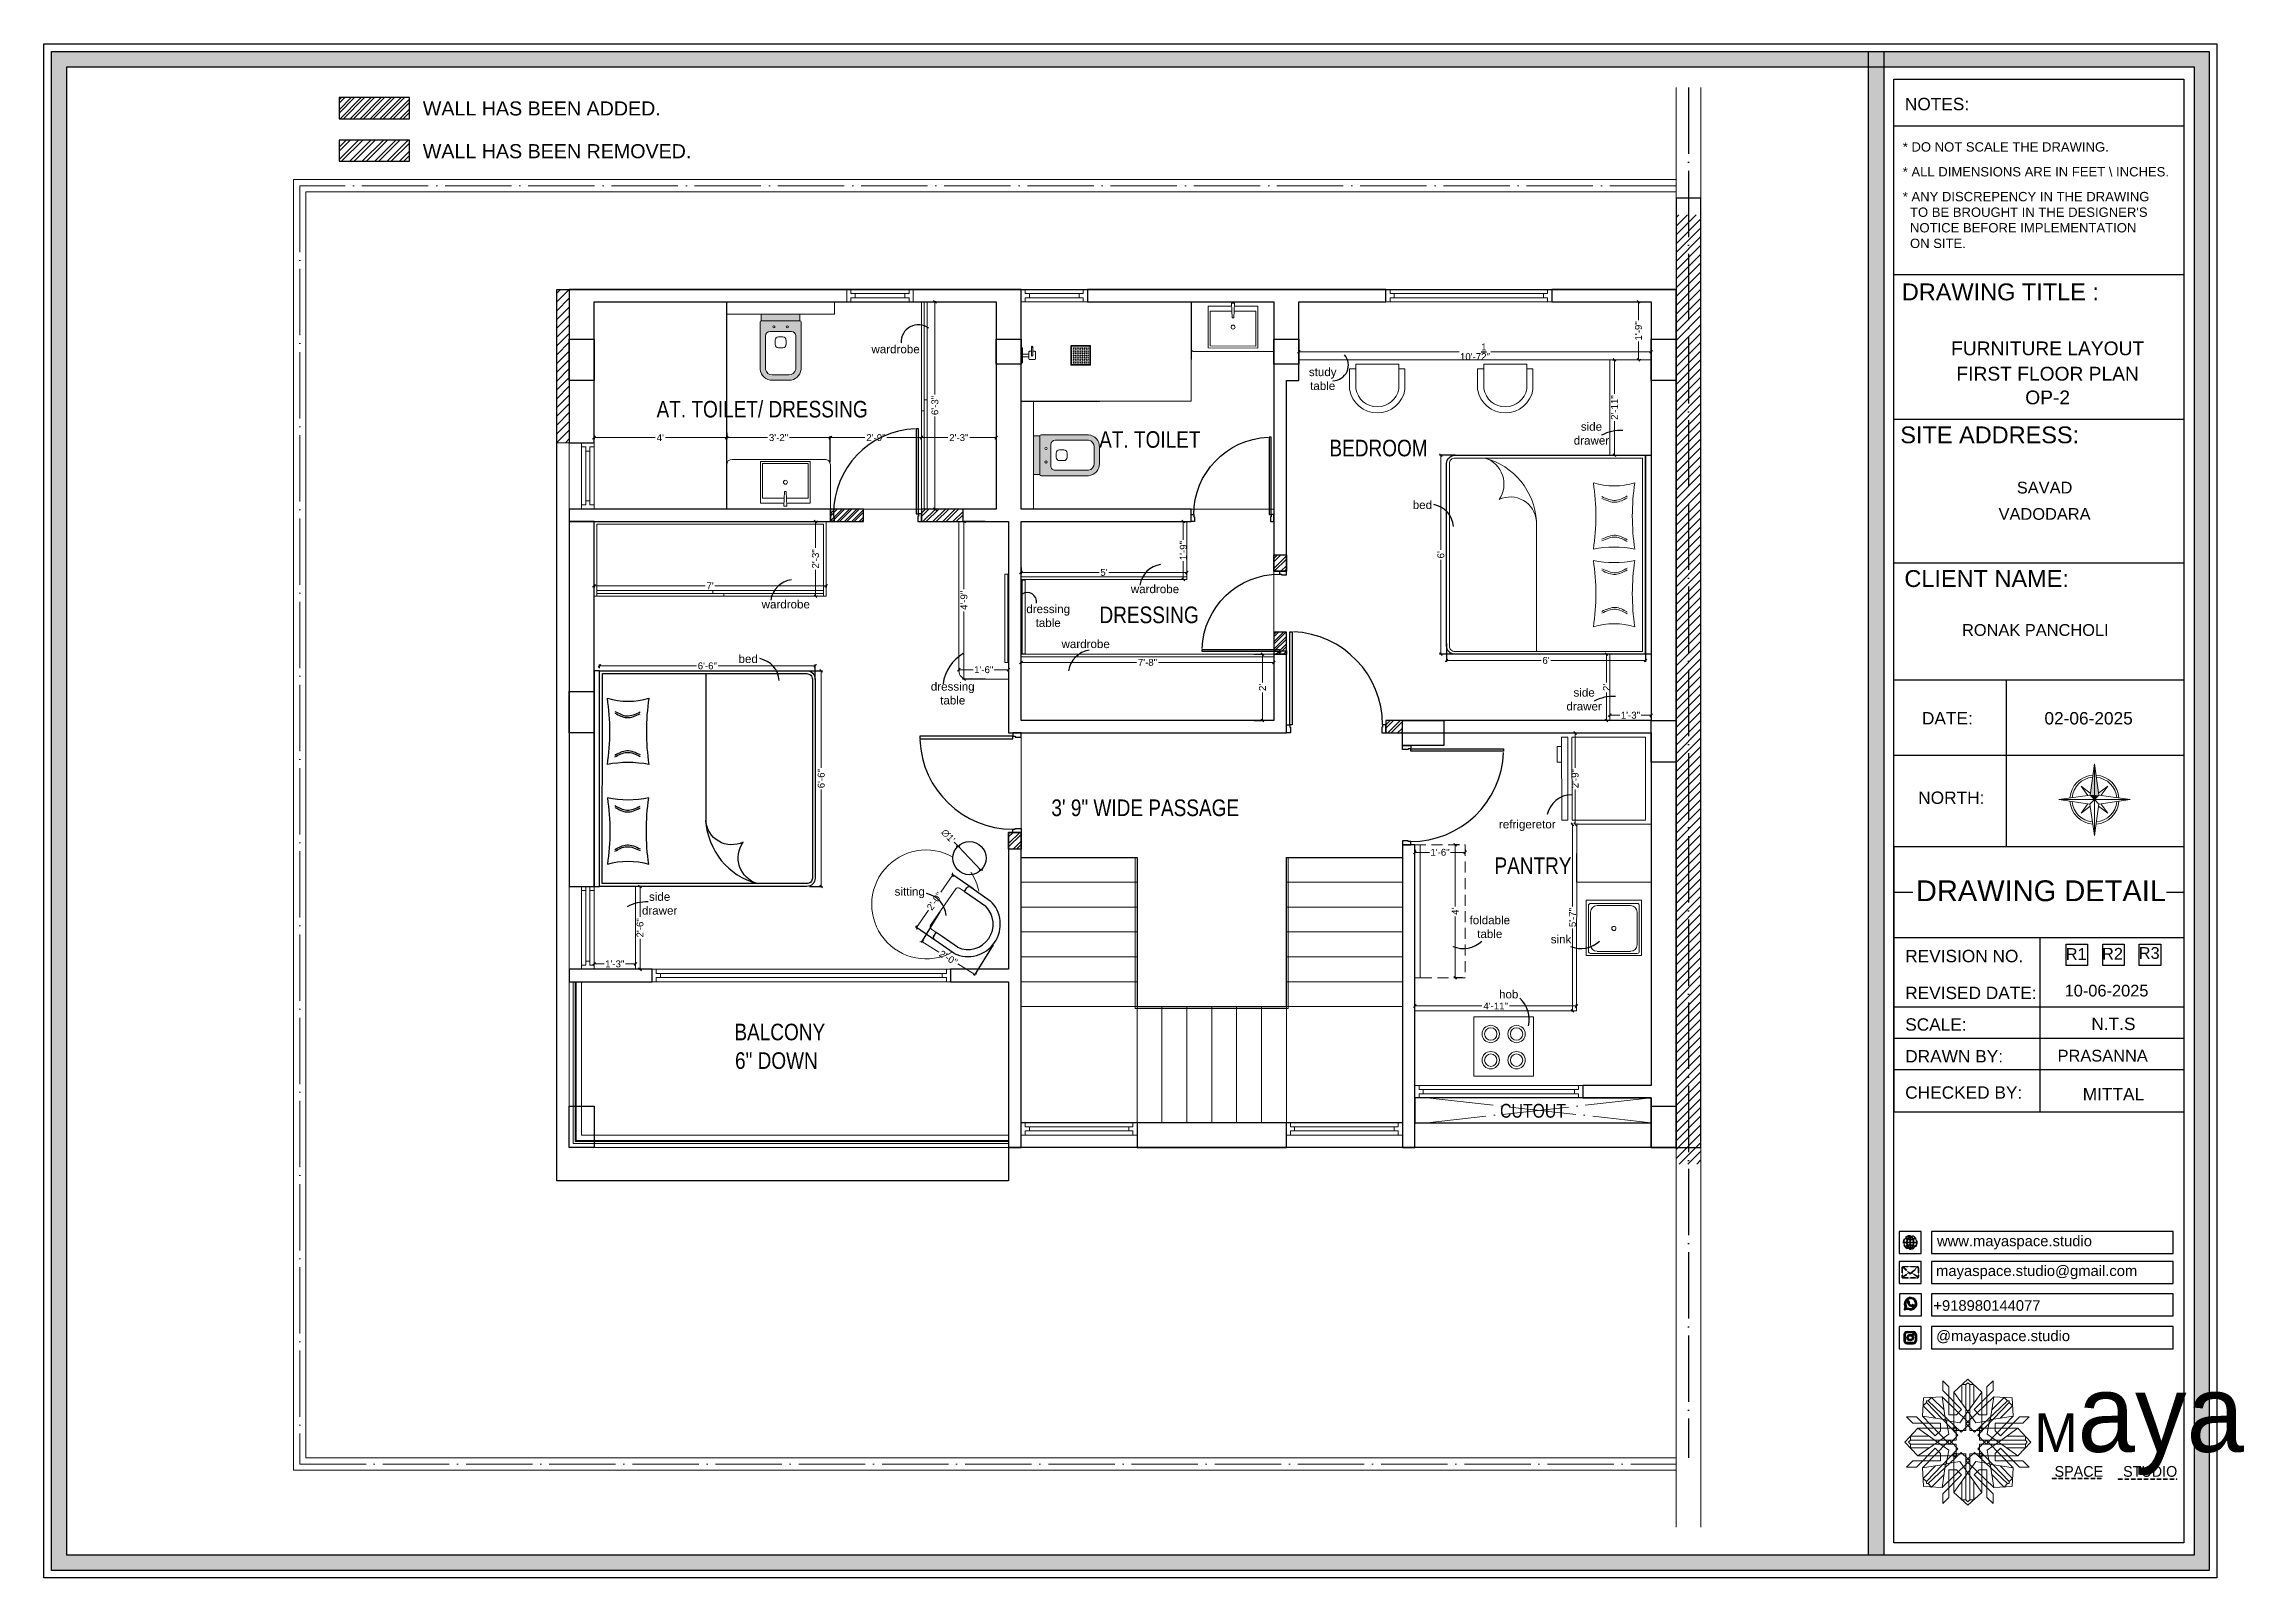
# Model space of a CAD drawing. Header units: millimetres. Extents: x 56222 to 154462, y -172610 to -121287.
# Drawn here: x 152780 to 153576, y -171130 to -170575 of the extents above; entities that cross this region are included whole.
import ezdxf
from ezdxf.enums import TextEntityAlignment as Align

# ---------------------------------------------------------------- set-up
doc = ezdxf.new("R2010")
doc.units = ezdxf.units.MM
doc.header["$MEASUREMENT"] = 0
doc.header["$PDMODE"] = 35
for name, pattern in [('ACAD_ISO04W100', [30, 24, -3, 0, -3]), ('DASHED', [0.75, 0.5, -0.25]), ('DASHEDX2', [1.5, 1, -0.5])]:
    doc.linetypes.add(name, pattern=pattern)
doc.layers.get('Defpoints').update_dxf_attribs({"color": 220})
for name, color, linetype in [('AR DOOR', 40, 'Continuous'), ('AR ELE-5', 134, 'Continuous'), ('str coll', 6, 'Continuous')]:
    doc.layers.add(name, color=color, linetype=linetype)
for name, color, linetype, lineweight in [('COLUMN', 1, 'Continuous', 30), ('dim05', 1, 'Continuous', 13), ('Dimension', 10, 'DASHEDX2', 20), ('ELEVATION ( SPIRAL STAIR )', 250, 'Continuous', 9), ('FIRST FLOOR', 7, 'Continuous', 9), ('FIRST FLOOR ( DW_RAIL )', 7, 'Continuous', 9), ('FIRST FLOOR ( TEXT )', 7, 'Continuous', 9), ('FIRST FLOOR_( PLine )_', 251, 'Continuous', 30), ('FIRST FLOOR_( STAIR )', 251, 'Continuous', 9), ('FURNITURE', 34, 'Continuous', 9), ('GROUND FLOOR', 7, 'Continuous', 9), ('GROUND FLOOR  ( DIM )', 7, 'Continuous', 9), ('GROUND FLOOR  ( HATCH )', 251, 'Continuous', 9), ('GROUND FLOOR  ( PLINE )', 251, 'Continuous', 30), ('GROUND FLOOR ( DW_RAIL )', 7, 'Continuous', 9), ('Labelling', 1, 'Continuous', 25), ('NAME PLATE', 7, 'Continuous', 25), ('title block', 7, 'Continuous', 9), ('wall', 7, 'Continuous', 30), ('X_PLOT', 1, 'Continuous', 9)]:
    doc.layers.add(name, color=color, linetype=linetype, lineweight=lineweight)
doc.layers.add('XX~SLAB ( PLINE )', color=251, linetype='Continuous', plot=False)
doc.styles.add('Arial', font='arial.ttf')
doc.styles.add("Cn_BT_0'-0", font='swissc.ttf')
doc.styles.add('KATHA', font='swissc.ttf')
doc.styles.get("Standard").update_dxf_attribs({"font": 'arial.ttf', "height": 6})
doc.styles.add('style4', font='ARIALN.TTF')
doc.dimstyles.new('ISO-25', dxfattribs={"dimtxt": 2.5, "dimasz": 1, "dimexe": 0.5, "dimexo": 1, "dimtad": 0, "dimdec": 1, "dimlunit": 4, "dimtxsty": 'Standard', "dimblk": 'OBLIQUE', "dimcen": 2.5, "dimclrd": 1, "dimclre": 1, "dimclrt": 5, "dimadec": 0, "dimazin": 0, "dimtfac": 1, "dimtdec": 1, "dimtmove": 0, "dimatfit": 3, "dimfxl": 1, "dimlwd": -1, "dimarcsym": 0})

msp = doc.modelspace()

# ---------------------------------------------------------------- texts
at = {"layer": 'FIRST FLOOR ( TEXT )', "char_height": 6, "attachment_point": 5, "style": 'KATHA'}
for s, insert in [('AT. TOILET/ DRESSING', (153039.7354, -170706.7698)), ('AT. TOILET', (153180.0105, -170717.7391)), ('BEDROOM', (153262.7605, -170720.8359)), ('DRESSING', (153179.7493, -170781.1872)), ('3\' 9" WIDE PASSAGE', (153178.3504, -170850.9868)), ('PANTRY', (153318.6517, -170871.9093)), ('BALCONY', (153046.1245, -170932.1186))]:
    msp.add_mtext(s, dxfattribs=dict(at, insert=insert))
at = {"layer": 'FIRST FLOOR ( TEXT )', "color": 5, "insert": (153044.8883, -170942.4629), "char_height": 6, "attachment_point": 5, "style": 'KATHA'}
msp.add_mtext('6" DOWN', dxfattribs=at)
at = {"layer": 'FIRST FLOOR ( TEXT )', "color": 1, "insert": (153318.6517, -170960.6087), "char_height": 5, "attachment_point": 5, "style": "Cn_BT_0'-0"}
msp.add_mtext('CUTOUT', dxfattribs=at)
at = {"layer": 'Labelling', "char_height": 5.087834, "width": 118.925581, "attachment_point": 5, "style": 'style4'}
for s, insert in [('\\A1;\\pxql;{\\fArial|b0|i0|c0|p34;WALL HAS BEEN ADDED.}', (152976.4305, -170597.957, 0.0263)), ('\\A1;\\pxql;{\\fArial|b0|i0|c0|p34;WALL HAS BEEN REMOVED.}', (152976.4305, -170613.4261, 0.0263))]:
    msp.add_mtext(s, dxfattribs=dict(at, insert=insert))
at = {"layer": 'Labelling', "color": 1, "char_height": 3, "width": 33.454272, "attachment_point": 5, "style": 'style4'}
for s, insert in [('\\A1;{\\fArial|b0|i0|c0|p34;wardrobe}', (153088.0183, -170685.0192, -0.0704)), ('\\A1;{\\fArial|b0|i0|c0|p34;study \\Ptable}', (153242.5555, -170695.7957, -0.0006)), ('\\A1;{\\fArial|b0|i0|c0|p34;side \\Pdrawer}', (153339.8017, -170715.5538, -0.0006)), ('\\A1;\\pxql;{\\fArial|b0|i0|c0|p34;bed}', (153291.8676, -170741.3756, -0.0704)), ('\\A1;{\\fArial|b0|i0|c0|p34;wardrobe}', (153048.2852, -170777.3367, -0.0704)), ('\\A1;{\\fArial|b0|i0|c0|p34;wardrobe}', (153181.879, -170771.8196, -0.0704)), ('\\A1;{\\fArial|b0|i0|c0|p34;dressing \\Ptable}', (153143.235, -170781.5389)), ('\\A1;{\\fArial|b0|i0|c0|p34;wardrobe}', (153156.8044, -170791.6889, -0.0704)), ('\\A1;\\pxql;{\\fArial|b0|i0|c0|p34;bed}', (153047.9239, -170797.0913, -0.0704)), ('\\A1;{\\fArial|b0|i0|c0|p34;dressing \\Ptable}', (153108.6982, -170809.5878, -0.0704)), ('\\A1;{\\fArial|b0|i0|c0|p34;side \\Pdrawer}', (153337.1504, -170811.7571, -0.0006)), ('\\A1;\\pxql;{\\fArial|b0|i0|c0|p34;refrigeretor }', (153323.0691, -170857.3626, 0.0078)), ('\\A1;\\pxql;{\\fArial|b0|i0|c0|p34;sitting}', (153104.3931, -170881.6808, -0.0704)), ('\\A1;{\\fArial|b0|i0|c0|p34;side \\Pdrawer}', (153002.6457, -170885.6338, -0.0006)), ('\\A1;{\\fArial|b0|i0|c0|p34;foldable \\Ptable}', (153303.019, -170894.1058, -0.0006)), ('\\A1;{\\fArial|b0|i0|c0|p34;sink}', (153328.8016, -170898.5347, -0.0006)), ('\\A1;{\\fArial|b0|i0|c0|p34;hob}', (153309.8587, -170918.4364))]:
    msp.add_mtext(s, dxfattribs=dict(at, insert=insert))
at = {"layer": 'NAME PLATE', "style": 'Arial'}
for s, height, p in [('FURNITURE LAYOUT', 4.972924, (153504.8611, -170687.2097, 0.1256)), ('FIRST FLOOR PLAN', 4.972924, (153504.8611, -170696.3824, 0.1256)), ('OP-2', 4.97292, (153504.8611, -170704.9605, 0.1256)), (' SAVAD ', 4.24568, (153503.7589, -170737.2298, 0.1256)), ('VADODARA', 4.24568, (153503.7589, -170746.7614, 0.1256)), ('RONAK PANCHOLI    ', 4.245682, (153503.6969, -170788.7426, 0.1256)), ('10-06-2025', 4.24568, (153526.1682, -170919.2251, 0.1256)), ('PRASANNA', 4.24568, (153524.7821, -170942.7635, 0.1256))]:
    msp.add_text(s, height=height, dxfattribs=at).set_placement(p, align=Align.CENTER)
at = {"layer": 'NAME PLATE', "char_height": 4.24568, "width": 5.841591, "attachment_point": 2, "style": 'Arial'}
for s, insert in [('R1', (153515.1818, -170901.7303, 0.1256)), ('R2', (153528.3298, -170901.6369, 0.1256)), ('R3', (153541.6043, -170901.3777, 0.1256))]:
    msp.add_mtext(s, dxfattribs=dict(at, insert=insert))

# ---------------------------------------------------------------- blocks, each defined once
blk = doc.blocks.new('A$C744D1EC1')
at = {"layer": 'FURNITURE'}
for p, q in [((-2.26, -0.39), (-2.26, 0)), ((-2.26, -0.39), (-2.26, 0)), ((0, -0.39), (0, 0)), ((0, -0.39), (0, 0)), ((2.26, -0.39), (2.26, 0)), ((2.26, -0.39), (2.26, 0)), ((-2.26, -0.39), (2.26, -0.39)), ((-2.26, -0.39), (2.26, -0.39)), ((-1.26, -2.56), (-1.26, -4.14)), ((-1.06, -2.36), (1.06, -2.36)), ((-1.06, -4.33), (1.06, -4.33)), ((-0.39, -0.39), (-0.39, -2.36)), ((0, -3.15), (2.56, -3.15)), ((0, -3.55), (2.56, -3.55)), ((0.39, -0.39), (0.39, -2.36)), ((1.26, -2.56), (1.26, -3.15)), ((1.26, -3.55), (1.26, -4.14))]:
    blk.add_line(p, q, dxfattribs=at)
for points in [[(-2.96, -15.14), (-2.96, -20.86, 0.414214), (-2.86, -20.96), (2.86, -20.96, 0.414214), (2.96, -20.86), (2.96, -15.14, 0.414214), (2.86, -15.04), (-2.86, -15.04, 0.414214)], [(-2.76, -15.34), (-2.76, -20.66, 0.414214), (-2.66, -20.76), (2.66, -20.76, 0.414214), (2.76, -20.66), (2.76, -15.34, 0.414214), (2.66, -15.24), (-2.66, -15.24, 0.414214)]]:
    blk.add_lwpolyline(points, format="xyb", close=True, dxfattribs=at)
for centre, radius in [((2.56, -3.35), 0.197), ((-2.21, -15.79), 0.0985), ((-2.21, -16.34), 0.0985), ((-2.21, -16.9), 0.0985), ((-2.21, -17.45), 0.0985), ((-2.21, -18), 0.0985), ((-2.21, -18.55), 0.0985), ((-2.21, -19.1), 0.0985), ((-2.21, -19.66), 0.0985), ((-1.66, -15.79), 0.0985), ((-1.66, -16.34), 0.0985), ((-1.66, -16.9), 0.0985), ((-1.66, -17.45), 0.0985), ((-1.66, -18), 0.0985), ((-1.66, -18.55), 0.0985), ((-1.66, -19.1), 0.0985), ((-1.66, -19.66), 0.0985), ((-1.1, -15.79), 0.0985), ((-1.1, -16.34), 0.0985), ((-1.1, -16.9), 0.0985), ((-1.1, -17.45), 0.0985), ((-1.1, -18), 0.0985), ((-1.1, -18.55), 0.0985), ((-1.1, -19.1), 0.0985), ((-1.1, -19.66), 0.0985), ((-0.55, -15.79), 0.0985), ((-0.55, -16.34), 0.0985), ((-0.55, -16.9), 0.0985), ((-0.55, -17.45), 0.0985), ((-0.55, -18), 0.0985), ((-0.55, -18.55), 0.0985), ((-0.55, -19.1), 0.0985), ((-0.55, -19.66), 0.0985), ((0, -15.79), 0.0985), ((0, -16.34), 0.0985), ((0, -16.9), 0.0985), ((0, -17.45), 0.0985), ((0, -18), 0.0985), ((0, -18.55), 0.0985), ((0, -19.1), 0.0985), ((0, -19.66), 0.0985), ((0.55, -15.79), 0.0985), ((0.55, -16.34), 0.0985), ((0.55, -16.9), 0.0985), ((0.55, -17.45), 0.0985), ((0.55, -18), 0.0985), ((0.55, -18.55), 0.0985), ((0.55, -19.1), 0.0985), ((0.55, -19.66), 0.0985), ((1.1, -15.79), 0.0985), ((1.1, -16.34), 0.0985), ((1.1, -16.9), 0.0985), ((1.1, -17.45), 0.0985), ((1.1, -18), 0.0985), ((1.1, -18.55), 0.0985), ((1.1, -19.1), 0.0985), ((1.1, -19.66), 0.0985), ((1.66, -15.79), 0.0985), ((1.66, -16.34), 0.0985), ((1.66, -16.9), 0.0985), ((1.66, -17.45), 0.0985), ((1.66, -18), 0.0985), ((1.66, -18.55), 0.0985), ((1.66, -19.1), 0.0985), ((1.66, -19.66), 0.0985), ((2.21, -15.79), 0.0985), ((2.21, -16.34), 0.0985), ((2.21, -16.9), 0.0985), ((2.21, -17.45), 0.0985), ((2.21, -18), 0.0985), ((2.21, -18.55), 0.0985), ((2.21, -19.1), 0.0985), ((2.21, -19.66), 0.0985), ((-2.21, -20.21), 0.0985), ((-1.66, -20.21), 0.0985), ((-1.1, -20.21), 0.0985), ((-0.55, -20.21), 0.0985), ((0, -20.21), 0.0985), ((0.55, -20.21), 0.0985), ((1.1, -20.21), 0.0985), ((1.66, -20.21), 0.0985), ((2.21, -20.21), 0.0985)]:
    blk.add_circle(centre, radius, dxfattribs=at)
for centre, start, end in [((-1.06, -2.56), 90, 180), ((-1.06, -4.14), 180, 270), ((0, -3.35), 90, 270), ((1.06, -2.56), 0, 90), ((1.06, -4.14), 270, 0)]:
    blk.add_arc(centre, 0.197, start, end, dxfattribs=at)
blk = doc.blocks.new('*U140')
for points in [[(0, 0), (0, 1120), (-30, 1120), (-30, 0)], [(40, 0), (0, 0), (0, -30), (-10, -30), (-10, -100), (40, -100)], [(-1160, 0), (-1120, 0), (-1120, -30), (-1110, -30), (-1110, -100), (-1160, -100)]]:
    blk.add_lwpolyline(points, close=True)
at = {"layer": 'AR ELE-5', "linetype": 'ByBlock', "ltscale": 15}
blk.add_arc((2, -1), 1122, 92.373, 179.9653, dxfattribs=at)
blk = doc.blocks.new('bed')
at = {"layer": 'FURNITURE', "lineweight": 25}
blk.add_line((152808.26, -170199.67, -0.01), (152808.25, -170252.86, -0.01), dxfattribs=at)
at = {"layer": 'FURNITURE', "lineweight": 30, "elevation": -0.01}
blk.add_lwpolyline([(152769.82, -170276.66), (152769.82, -170198.66), (152767.83, -170198.66), (152767.83, -170276.66)], close=True, dxfattribs=at)
blk.add_lwpolyline([(152769.82, -170276.66), (152769.83, -170204.66), (152769.83, -170198.66), (152844.83, -170198.67, -0.414214), (152847.83, -170201.67), (152847.82, -170273.67, -0.414214), (152844.82, -170276.67)], format="xyb", close=True, dxfattribs=at)
at = {"layer": 'FURNITURE', "lineweight": 25, "elevation": -0.01}
for points in [[(152770.82, -170275.66), (152770.83, -170204.66), (152770.83, -170199.66), (152844.83, -170199.67, -0.414214), (152846.83, -170201.67), (152846.82, -170273.67, -0.414214), (152844.82, -170275.67)], [(152787.65, -170232.59, 0.100586), (152772.65, -170232.59, 0.075726), (152772.65, -170208.59, 0.148967), (152787.65, -170208.59, 0.074116)], [(152787.65, -170244.67, -0.100586), (152772.65, -170244.67, -0.075726), (152772.64, -170268.67, -0.148967), (152787.64, -170268.67, -0.074116)], [(152821.77, -170260.66, -0.527965), (152808.25, -170252.86, 0.323475), (152826.89, -170275.67, -0.508743), (152821.77, -170260.66)]]:
    blk.add_lwpolyline(points, format="xyb", close=True, dxfattribs=at)
at = {"layer": 'FURNITURE', "lineweight": 25}
for points in [[(152775.39, -170213.33, -0.01), (152776.8, -170214.11, -0.01), (152779.8, -170215.74, -0.01), (152782.91, -170214.3, -0.01), (152784.56, -170213.54, -0.01)], [(152775.39, -170213.98, -0.01), (152776.8, -170214.75, -0.01), (152779.8, -170216.38, -0.01), (152782.91, -170214.94, -0.01), (152784.56, -170214.18, -0.01)], [(152775.39, -170229.17, -0.01), (152776.8, -170228.4, -0.01), (152779.8, -170226.77, -0.01), (152782.91, -170228.21, -0.01), (152784.55, -170228.97, -0.01)], [(152775.39, -170229.81, -0.01), (152776.8, -170229.04, -0.01), (152779.8, -170227.41, -0.01), (152782.91, -170228.85, -0.01), (152784.55, -170229.61, -0.01)], [(152775.38, -170247.45, -0.01), (152776.8, -170248.22, -0.01), (152779.79, -170249.85, -0.01), (152782.91, -170248.41, -0.01), (152784.55, -170247.65, -0.01)], [(152775.38, -170248.09, -0.01), (152776.8, -170248.87, -0.01), (152779.79, -170250.5, -0.01), (152782.91, -170249.06, -0.01), (152784.55, -170248.3, -0.01)], [(152775.38, -170263.29, -0.01), (152776.8, -170262.51, -0.01), (152779.79, -170260.88, -0.01), (152782.91, -170262.32, -0.01), (152784.55, -170263.08, -0.01)], [(152775.38, -170263.93, -0.01), (152776.8, -170263.16, -0.01), (152779.79, -170261.53, -0.01), (152782.91, -170262.97, -0.01), (152784.55, -170263.73, -0.01)]]:
    blk.add_open_spline(points, degree=3, knots=[0, 0, 0, 0, 4.577917, 9.671137, 9.671137, 9.671137, 9.671137], dxfattribs=at)
blk = doc.blocks.new('*U143')
for points in [[(-1160, 0), (-1120, 0), (-1120, 30), (-1110, 30), (-1110, 100), (-1160, 100)], [(0, 0), (0, -1120), (-30, -1120), (-30, 0)], [(40, 0), (0, 0), (0, 30), (-10, 30), (-10, 100), (40, 100)]]:
    blk.add_lwpolyline(points, close=True)
at = {"layer": 'AR ELE-5', "linetype": 'ByBlock', "ltscale": 15}
blk.add_arc((2, 1), 1122, 180.0347, 267.627, dxfattribs=at)
blk = doc.blocks.new('A$C3EC62B37')
at = {"layer": 'FURNITURE', "lineweight": 30, "ltscale": 0.25, "true_color": 0xffffff}
h = blk.add_hatch(color=7, dxfattribs=at)
h.dxf.hatch_style = 1
h.paths.add_polyline_path([(-12.22, 0), (-12.22, 2.35), (-26.26, 2.35), (-26.26, 0)])
h.paths.add_polyline_path([(-26.26, 2.35), (-12.22, 2.35, 0.414214), (-11.83, 2.74), (-11.83, 19.96, 0.388639), (-16.24, 23.87), (-22.38, 23.87, 0.379499), (-26.65, 19.96), (-26.65, 2.74, 0.414214)])
h.paths.add_polyline_path([(-15.35, 6.26), (-23.13, 6.26, -0.414214), (-24.7, 7.83), (-24.7, 19.96, -0.349567), (-22.37, 21.91), (-16.24, 21.91, -0.364948), (-13.78, 19.96), (-13.78, 7.83, -0.414214)], flags=16)
h.paths.add_polyline_path([(-18.46, 8.22), (-20.02, 8.22, -0.414214), (-21.2, 9.39), (-21.2, 10.96, -0.414214), (-20.02, 12.13), (-18.46, 12.13, -0.414214), (-17.28, 10.96), (-17.28, 9.39, -0.414214)], flags=0)
h.paths.add_polyline_path([(-22.06, 4.53, -1), (-21.27, 4.53, -1)], flags=16)
at = {"layer": 'FURNITURE', "color": 0, "linetype": 'ByBlock', "lineweight": -2}
for p, q in [((-26.65, 2.74), (-26.65, 19.96)), ((-24.7, 7.83), (-24.7, 19.96)), ((-22.24, 23.87), (-16.24, 23.87)), ((-22.24, 21.91), (-16.24, 21.91)), ((-13.78, 7.83), (-13.78, 19.96)), ((-11.83, 2.74), (-11.83, 19.96)), ((-21.2, 9.39), (-21.2, 10.96)), ((-20.02, 12.13), (-18.46, 12.13)), ((-20.02, 8.22), (-18.46, 8.22)), ((-17.28, 9.39), (-17.28, 10.96)), ((-26.26, 2.35), (-12.22, 2.35)), ((-26.26, 2.35), (-26.26, 0)), ((-26.26, 0), (-12.22, 0)), ((-26.26, 0), (-12.22, 0)), ((-23.13, 6.26), (-15.35, 6.26)), ((-12.22, 2.35), (-12.22, 0))]:
    blk.add_line(p, q, dxfattribs=at)
for centre in [(-21.66, 4.53), (-16.81, 4.53)]:
    blk.add_circle(centre, 0.391, dxfattribs=at)
for centre, radius, start, end in [((-22.31, 19.5), 4.37, 89.08725, 174.03952), ((-22.31, 19.48), 2.44, 88.43702, 168.63483), ((-16.17, 19.5), 4.37, 5.96048, 90.91275), ((-16.17, 19.48), 2.44, 11.36517, 91.56298), ((-20.02, 10.96), 1.17, 90, 180), ((-20.02, 9.39), 1.17, 180, 270), ((-18.46, 10.96), 1.17, 0, 90), ((-18.46, 9.39), 1.17, 270, 0), ((-26.26, 2.74), 0.391, 180, 270), ((-23.13, 7.83), 1.57, 180, 270), ((-15.35, 7.83), 1.57, 270, 0), ((-12.22, 2.74), 0.391, 270, 0)]:
    blk.add_arc(centre, radius, start, end, dxfattribs=at)
blk = doc.blocks.new('sf sfs')
at = {"layer": 'FURNITURE'}
blk.add_line((3348685.97, -514612.12), (3348664.42, -514612.12), dxfattribs=at)
blk.add_lwpolyline([(3348664.42, -514612.12), (3348664.42, -514590.57), (3348685.97, -514590.57), (3348685.97, -514612.12)], dxfattribs=at)
for centre, radius in [((3348670.49, -514596.83), 3.14), ((3348670.49, -514596.83), 2.24), ((3348679.82, -514596.83), 3.14), ((3348679.82, -514596.83), 2.24), ((3348670.49, -514606.3), 3.14), ((3348670.49, -514606.3), 2.24), ((3348679.82, -514606.3), 3.14), ((3348679.82, -514606.3), 2.24)]:
    blk.add_circle(centre, radius, dxfattribs=at)
blk = doc.blocks.new("SINK 20'' X 20''")
at = {"layer": 'FURNITURE'}
for p, q in [((3351628.98, -518299.55), (3351628.98, -518283)), ((3351629.75, -518282.23), (3351646.6, -518282.23)), ((3351629.75, -518297.22), (3351629.75, -518285.33)), ((3351632.08, -518283), (3351644.24, -518283)), ((3351646.57, -518285.33), (3351646.57, -518297.22)), ((3351647.38, -518283), (3351647.38, -518299.55)), ((3351646.6, -518300.32), (3351629.75, -518300.32)), ((3351644.24, -518299.55), (3351632.08, -518299.55))]:
    blk.add_line(p, q, dxfattribs=at)
blk.add_lwpolyline([(3351648.16, -518281.09), (3351628.16, -518281.09), (3351628.16, -518301.09), (3351648.16, -518301.09)], close=True, dxfattribs=at)
blk.add_circle((3351638.16, -518291.28), 0.762, dxfattribs=at)
for centre, radius, start, end in [((3351629.75, -518283), 0.775, 90, 180), ((3351632.08, -518285.33), 2.32, 90, 180), ((3351644.24, -518285.33), 2.32, 0, 90), ((3351646.6, -518283), 0.775, 0, 90), ((3351629.75, -518299.55), 0.775, 180, 270), ((3351632.08, -518297.22), 2.32, 180, 270), ((3351644.24, -518297.22), 2.32, 270, 0), ((3351646.6, -518299.55), 0.775, 270, 0)]:
    blk.add_arc(centre, radius, start, end, dxfattribs=at)
blk = doc.blocks.new('*U168')
for points in [[(-40, 0), (0, 0), (0, 30), (10, 30), (10, 100), (-40, 100)], [(0, 0), (0, -1120), (30, -1120), (30, 0)], [(1160, 0), (1120, 0), (1120, 30), (1110, 30), (1110, 100), (1160, 100)]]:
    blk.add_lwpolyline(points, close=True)
at = {"layer": 'AR ELE-5', "linetype": 'ByBlock', "ltscale": 15}
blk.add_arc((-2, 1), 1122, 272.373, 359.9653, dxfattribs=at)
blk = doc.blocks.new('abasjda')
at = {"layer": 'FURNITURE'}
blk.add_line((3320278.33, -507359.99, -0.07), (3320325.52, -507359.99, -0.07), dxfattribs=at)
at = {"layer": 'FURNITURE', "lineweight": 30, "elevation": -0.07}
blk.add_lwpolyline([(3320280.33, -507327.49), (3320346.33, -507327.49, -0.414214), (3320349.33, -507330.49), (3320349.33, -507399.42), (3320277.33, -507399.42), (3320277.33, -507330.49, -0.414214)], format="xyb", close=True, dxfattribs=at)
at = {"layer": 'FURNITURE'}
for points, elevation in [([(3320280.33, -507328.49), (3320346.33, -507328.49, -0.414214), (3320348.33, -507330.49), (3320348.33, -507398.42), (3320278.33, -507398.42), (3320278.33, -507330.49, -0.414214)], -0.07), ([(3320333.32, -507346.47, -0.527965), (3320325.52, -507359.99, 0.323475), (3320348.33, -507341.35, -0.508743), (3320333.32, -507346.47)], -0.07), ([(3320311.26, -507380.6, 0.100586), (3320311.26, -507395.6, 0.075726), (3320287.26, -507395.6, 0.148967), (3320287.26, -507380.6, 0.074116)], -0.08), ([(3320315.34, -507380.6, -0.100586), (3320315.34, -507395.6, -0.075726), (3320339.34, -507395.6, -0.148967), (3320339.34, -507380.6, -0.074116)], -0.08)]:
    blk.add_lwpolyline(points, format="xyb", close=True, dxfattribs=dict(at, elevation=elevation))
at = {"layer": 'FURNITURE', "lineweight": 30, "elevation": -0.07}
blk.add_lwpolyline([(3320277.33, -507399.42), (3320349.33, -507399.42), (3320349.33, -507401.52), (3320277.33, -507401.52)], close=True, dxfattribs=at)
at = {"layer": 'FURNITURE'}
for points in [[(3320292, -507392.86, -0.08), (3320292.77, -507391.44, -0.08), (3320294.4, -507388.45, -0.08), (3320292.96, -507385.33, -0.08), (3320292.2, -507383.69, -0.08)], [(3320292.64, -507392.86, -0.08), (3320293.42, -507391.44, -0.08), (3320295.05, -507388.45, -0.08), (3320293.61, -507385.33, -0.08), (3320292.85, -507383.69, -0.08)], [(3320307.84, -507392.86, -0.08), (3320307.06, -507391.44, -0.08), (3320305.43, -507388.45, -0.08), (3320306.87, -507385.33, -0.08), (3320307.63, -507383.69, -0.08)], [(3320308.48, -507392.86, -0.08), (3320307.71, -507391.44, -0.08), (3320306.08, -507388.45, -0.08), (3320307.52, -507385.33, -0.08), (3320308.28, -507383.69, -0.08)], [(3320318.12, -507392.86, -0.08), (3320318.89, -507391.44, -0.08), (3320320.52, -507388.45, -0.08), (3320319.08, -507385.33, -0.08), (3320318.32, -507383.69, -0.08)], [(3320318.76, -507392.86, -0.08), (3320319.53, -507391.44, -0.08), (3320321.16, -507388.45, -0.08), (3320319.72, -507385.33, -0.08), (3320318.97, -507383.69, -0.08)], [(3320333.95, -507392.86, -0.08), (3320333.18, -507391.44, -0.08), (3320331.55, -507388.45, -0.08), (3320332.99, -507385.33, -0.08), (3320333.75, -507383.69, -0.08)], [(3320334.6, -507392.86, -0.08), (3320333.83, -507391.44, -0.08), (3320332.19, -507388.45, -0.08), (3320333.64, -507385.33, -0.08), (3320334.39, -507383.69, -0.08)]]:
    blk.add_open_spline(points, degree=3, knots=[0, 0, 0, 0, 4.577917, 9.671137, 9.671137, 9.671137, 9.671137], dxfattribs=at)
blk = doc.blocks.new('_Oblique')
at = {"layer": 'wall', "color": 0, "lineweight": -2}
blk.add_line((-0.5, -0.5), (0.5, 0.5), dxfattribs=at)
blk = doc.blocks.new('*D232')
at = {"layer": 'Defpoints', "color": 0, "transparency": 16777216}
for p in [(153233.91, -170688.89), (153361.41, -170685.98), (153361.41, -170688.89)]:
    blk.add_point(p, dxfattribs=at)
at = {"layer": 'dim05', "color": 1, "linetype": 'Continuous', "lineweight": -2, "transparency": 16777216}
for p, q in [((153233.91, -170687.89), (153233.91, -170685.48)), ((153361.41, -170687.89), (153361.41, -170685.48))]:
    blk.add_line(p, q, dxfattribs=at)
at = {"layer": 'dim05', "color": 1, "linetype": 'Continuous', "transparency": 16777216}
for p, q in [((153233.91, -170685.98), (153291.95, -170685.98)), ((153361.41, -170685.98), (153303.38, -170685.98))]:
    blk.add_line(p, q, dxfattribs=at)
at = {"layer": 'dim05', "color": 1, "transparency": 16777216, "rotation": 180}
blk.add_blockref('_Oblique', (153233.91, -170685.98), dxfattribs=at)
at = {"layer": 'dim05', "color": 1, "transparency": 16777216}
blk.add_blockref('_Oblique', (153361.41, -170685.98), dxfattribs=at)
at = {"layer": 'dim05', "color": 5, "lineweight": 25, "transparency": 16777216, "insert": (153297.66, -170685.98), "char_height": 2.5, "attachment_point": 5, "style": 'Arial'}
blk.add_mtext('10\'-7{\\H1x;\\S1/2;}"', dxfattribs=at)
blk = doc.blocks.new('*D233')
at = {"layer": 'Defpoints', "color": 0, "transparency": 16777216}
for p in [(153356.82, -170667.89), (153357.86, -170667.89), (153356.61, -170688.89)]:
    blk.add_point(p, dxfattribs=at)
at = {"layer": 'dim05', "color": 1, "linetype": 'Continuous', "lineweight": -2, "transparency": 16777216}
for p, q in [((153356.86, -170667.89), (153356.32, -170667.89)), ((153357.61, -170688.89), (153357.32, -170688.89))]:
    blk.add_line(p, q, dxfattribs=at)
at = {"layer": 'dim05', "color": 1, "linetype": 'Continuous', "transparency": 16777216}
for p, q in [((153356.82, -170667.89), (153356.82, -170674.56)), ((153356.82, -170688.89), (153356.82, -170682.22))]:
    blk.add_line(p, q, dxfattribs=at)
at = {"layer": 'dim05', "color": 1, "transparency": 16777216}
for p, rotation in [((153356.82, -170667.89), 90), ((153356.82, -170688.89), 270)]:
    blk.add_blockref('_Oblique', p, dxfattribs=dict(at, rotation=rotation))
at = {"layer": 'dim05', "color": 5, "lineweight": 25, "transparency": 16777216, "insert": (153356.82, -170678.39), "char_height": 2.5, "attachment_point": 5, "rotation": 90, "style": 'Arial'}
blk.add_mtext('1\'-9"', dxfattribs=at)
blk = doc.blocks.new('*D234')
at = {"layer": 'Defpoints', "color": 0, "transparency": 16777216}
for p in [(153346.41, -170688.89), (153346.41, -170723.41), (153348.13, -170723.41)]:
    blk.add_point(p, dxfattribs=at)
at = {"layer": 'dim05', "color": 1, "linetype": 'Continuous', "lineweight": -2, "transparency": 16777216}
for p, q in [((153347.41, -170688.89), (153348.63, -170688.89)), ((153347.41, -170723.41), (153348.63, -170723.41))]:
    blk.add_line(p, q, dxfattribs=at)
at = {"layer": 'dim05', "color": 1, "linetype": 'Continuous', "transparency": 16777216}
for p, q in [((153348.13, -170688.89), (153348.13, -170701.21)), ((153348.13, -170723.41), (153348.13, -170711.09))]:
    blk.add_line(p, q, dxfattribs=at)
at = {"layer": 'dim05', "color": 1, "transparency": 16777216}
for p, rotation in [((153348.13, -170688.89), 90), ((153348.13, -170723.41), 270)]:
    blk.add_blockref('_Oblique', p, dxfattribs=dict(at, rotation=rotation))
at = {"layer": 'dim05', "color": 5, "lineweight": 25, "transparency": 16777216, "insert": (153348.13, -170706.15), "char_height": 2.5, "attachment_point": 5, "rotation": 90, "style": 'Arial'}
blk.add_mtext('2\'-11"', dxfattribs=at)
blk = doc.blocks.new('*D235')
at = {"layer": 'Defpoints', "color": 0, "transparency": 16777216}
for p in [(153346.41, -170795.41), (153345.24, -170819.39), (153346.41, -170819.39)]:
    blk.add_point(p, dxfattribs=at)
at = {"layer": 'dim05', "color": 1, "linetype": 'Continuous', "lineweight": -2, "transparency": 16777216}
for p, q in [((153345.41, -170795.41), (153344.74, -170795.41)), ((153345.41, -170819.39), (153344.74, -170819.39))]:
    blk.add_line(p, q, dxfattribs=at)
at = {"layer": 'dim05', "color": 1, "linetype": 'Continuous', "transparency": 16777216}
for p, q in [((153345.24, -170795.41), (153345.24, -170805.6)), ((153345.24, -170819.39), (153345.24, -170809.2))]:
    blk.add_line(p, q, dxfattribs=at)
at = {"layer": 'dim05', "color": 1, "transparency": 16777216}
for p, rotation in [((153345.24, -170795.41), 90), ((153345.24, -170819.39), 270)]:
    blk.add_blockref('_Oblique', p, dxfattribs=dict(at, rotation=rotation))
at = {"layer": 'dim05', "color": 5, "lineweight": 25, "transparency": 16777216, "insert": (153345.24, -170807.4), "char_height": 2.5, "attachment_point": 5, "rotation": 90, "style": 'Arial'}
blk.add_mtext("2'", dxfattribs=at)
blk = doc.blocks.new('*D236')
at = {"layer": 'Defpoints', "color": 0, "transparency": 16777216}
for p in [(153346.41, -170817.06), (153361.41, -170817.36), (153361.41, -170817.48)]:
    blk.add_point(p, dxfattribs=at)
at = {"layer": 'dim05', "color": 1, "linetype": 'Continuous', "transparency": 16777216}
for p, q in [((153346.41, -170817.48), (153350.08, -170817.48)), ((153361.41, -170817.48), (153357.74, -170817.48))]:
    blk.add_line(p, q, dxfattribs=at)
at = {"layer": 'dim05', "color": 1, "linetype": 'Continuous', "lineweight": -2, "transparency": 16777216}
for p, q in [((153346.41, -170818.06), (153346.41, -170817.98)), ((153361.41, -170818.36), (153361.41, -170817.98))]:
    blk.add_line(p, q, dxfattribs=at)
at = {"layer": 'dim05', "color": 1, "transparency": 16777216, "rotation": 180}
blk.add_blockref('_Oblique', (153346.41, -170817.48), dxfattribs=at)
at = {"layer": 'dim05', "color": 1, "transparency": 16777216}
blk.add_blockref('_Oblique', (153361.41, -170817.48), dxfattribs=at)
at = {"layer": 'dim05', "color": 5, "lineweight": 25, "transparency": 16777216, "insert": (153353.91, -170817.48), "char_height": 2.5, "attachment_point": 5, "style": 'Arial'}
blk.add_mtext('1\'-3"', dxfattribs=at)
blk = doc.blocks.new('*D237')
at = {"layer": 'Defpoints', "color": 0, "transparency": 16777216}
for p in [(153287.38, -170790.47), (153359.32, -170792.54), (153359.32, -170797.65)]:
    blk.add_point(p, dxfattribs=at)
at = {"layer": 'dim05', "color": 1, "linetype": 'Continuous', "lineweight": -2, "transparency": 16777216}
for p, q in [((153287.38, -170791.47), (153287.38, -170798.15)), ((153359.32, -170793.54), (153359.32, -170798.15))]:
    blk.add_line(p, q, dxfattribs=at)
at = {"layer": 'dim05', "color": 1, "linetype": 'Continuous', "transparency": 16777216}
for p, q in [((153287.38, -170797.65), (153321.57, -170797.65)), ((153359.32, -170797.65), (153325.13, -170797.65))]:
    blk.add_line(p, q, dxfattribs=at)
at = {"layer": 'dim05', "color": 1, "transparency": 16777216, "rotation": 180}
blk.add_blockref('_Oblique', (153287.38, -170797.65), dxfattribs=at)
at = {"layer": 'dim05', "color": 1, "transparency": 16777216}
blk.add_blockref('_Oblique', (153359.32, -170797.65), dxfattribs=at)
at = {"layer": 'dim05', "color": 5, "lineweight": 25, "transparency": 16777216, "insert": (153323.35, -170797.65), "char_height": 2.5, "attachment_point": 5, "style": 'Arial'}
blk.add_mtext("6'", dxfattribs=at)
blk = doc.blocks.new('*D238')
at = {"layer": 'Defpoints', "color": 0, "transparency": 16777216}
for p in [(153285.32, -170723.41), (153291.51, -170723.41), (153291.51, -170795.41)]:
    blk.add_point(p, dxfattribs=at)
at = {"layer": 'dim05', "color": 1, "linetype": 'Continuous', "lineweight": -2, "transparency": 16777216}
for p, q in [((153290.51, -170723.41), (153284.82, -170723.41)), ((153290.51, -170795.41), (153284.82, -170795.41))]:
    blk.add_line(p, q, dxfattribs=at)
at = {"layer": 'dim05', "color": 1, "linetype": 'Continuous', "transparency": 16777216}
for p, q in [((153285.32, -170723.41), (153285.32, -170757.63)), ((153285.32, -170795.41), (153285.32, -170761.19))]:
    blk.add_line(p, q, dxfattribs=at)
at = {"layer": 'dim05', "color": 1, "transparency": 16777216}
for p, rotation in [((153285.32, -170723.41), 90), ((153285.32, -170795.41), 270)]:
    blk.add_blockref('_Oblique', p, dxfattribs=dict(at, rotation=rotation))
at = {"layer": 'dim05', "color": 5, "lineweight": 25, "transparency": 16777216, "insert": (153285.32, -170759.41), "char_height": 2.5, "attachment_point": 5, "rotation": 90, "style": 'Arial'}
blk.add_mtext("6'", dxfattribs=at)
blk = doc.blocks.new('*D239')
at = {"layer": 'Defpoints', "color": 0, "transparency": 16777216}
for p in [(153133.41, -170763.07), (153193.42, -170765.65), (153193.42, -170765.8)]:
    blk.add_point(p, dxfattribs=at)
at = {"layer": 'dim05', "color": 1, "linetype": 'Continuous', "lineweight": -2, "transparency": 16777216}
for p, q in [((153133.41, -170764.07), (153133.41, -170766.3)), ((153193.42, -170766.65), (153193.42, -170766.3))]:
    blk.add_line(p, q, dxfattribs=at)
at = {"layer": 'dim05', "color": 1, "linetype": 'Continuous', "transparency": 16777216}
for p, q in [((153133.41, -170765.8), (153161.64, -170765.8)), ((153193.42, -170765.8), (153165.19, -170765.8))]:
    blk.add_line(p, q, dxfattribs=at)
at = {"layer": 'dim05', "color": 1, "transparency": 16777216, "rotation": 180}
blk.add_blockref('_Oblique', (153133.41, -170765.8), dxfattribs=at)
at = {"layer": 'dim05', "color": 1, "transparency": 16777216}
blk.add_blockref('_Oblique', (153193.42, -170765.8), dxfattribs=at)
at = {"layer": 'dim05', "color": 5, "lineweight": 25, "transparency": 16777216, "insert": (153163.41, -170765.8), "char_height": 2.5, "attachment_point": 5, "style": 'Arial'}
blk.add_mtext("5'", dxfattribs=at)
blk = doc.blocks.new('*D240')
at = {"layer": 'Defpoints', "color": 0, "transparency": 16777216}
for p in [(153192.13, -170747.39), (153192.2, -170747.39), (153191.33, -170768.39)]:
    blk.add_point(p, dxfattribs=at)
at = {"layer": 'dim05', "color": 1, "linetype": 'Continuous', "lineweight": -2, "transparency": 16777216}
for p, q in [((153191.2, -170747.39), (153191.63, -170747.39)), ((153192.33, -170768.39), (153192.63, -170768.39))]:
    blk.add_line(p, q, dxfattribs=at)
at = {"layer": 'dim05', "color": 1, "linetype": 'Continuous', "transparency": 16777216}
for p, q in [((153192.13, -170747.39), (153192.13, -170754.06)), ((153192.13, -170768.39), (153192.13, -170761.72))]:
    blk.add_line(p, q, dxfattribs=at)
at = {"layer": 'dim05', "color": 1, "transparency": 16777216}
for p, rotation in [((153192.13, -170747.39), 90), ((153192.13, -170768.39), 270)]:
    blk.add_blockref('_Oblique', p, dxfattribs=dict(at, rotation=rotation))
at = {"layer": 'dim05', "color": 5, "lineweight": 25, "transparency": 16777216, "insert": (153192.13, -170757.89), "char_height": 2.5, "attachment_point": 5, "rotation": 90, "style": 'Arial'}
blk.add_mtext('1\'-9"', dxfattribs=at)
blk = doc.blocks.new('*D241')
at = {"layer": 'Defpoints', "color": 0, "transparency": 16777216}
for p in [(153133.41, -170797.9), (153224.91, -170797.9), (153224.91, -170798.36)]:
    blk.add_point(p, dxfattribs=at)
at = {"layer": 'dim05', "color": 1, "linetype": 'Continuous', "transparency": 16777216}
for p, q in [((153133.41, -170798.36), (153175.23, -170798.36)), ((153224.91, -170798.36), (153183.1, -170798.36))]:
    blk.add_line(p, q, dxfattribs=at)
at = {"layer": 'dim05', "color": 1, "linetype": 'Continuous', "lineweight": -2, "transparency": 16777216}
for p, q in [((153133.41, -170798.9), (153133.41, -170798.86)), ((153224.91, -170798.9), (153224.91, -170798.86))]:
    blk.add_line(p, q, dxfattribs=at)
at = {"layer": 'dim05', "color": 1, "transparency": 16777216, "rotation": 180}
blk.add_blockref('_Oblique', (153133.41, -170798.36), dxfattribs=at)
at = {"layer": 'dim05', "color": 1, "transparency": 16777216}
blk.add_blockref('_Oblique', (153224.91, -170798.36), dxfattribs=at)
at = {"layer": 'dim05', "color": 5, "lineweight": 25, "transparency": 16777216, "insert": (153179.16, -170798.36), "char_height": 2.5, "attachment_point": 5, "style": 'Arial'}
blk.add_mtext('7\'-8"', dxfattribs=at)
blk = doc.blocks.new('*D242')
at = {"layer": 'Defpoints', "color": 0, "transparency": 16777216}
for p in [(153216.81, -170795.39), (153216.81, -170819.39), (153220.75, -170819.39)]:
    blk.add_point(p, dxfattribs=at)
at = {"layer": 'dim05', "color": 1, "linetype": 'Continuous', "lineweight": -2, "transparency": 16777216}
for p, q in [((153217.81, -170795.39), (153221.25, -170795.39)), ((153217.81, -170819.39), (153221.25, -170819.39))]:
    blk.add_line(p, q, dxfattribs=at)
at = {"layer": 'dim05', "color": 1, "linetype": 'Continuous', "transparency": 16777216}
for p, q in [((153220.75, -170795.39), (153220.75, -170805.59)), ((153220.75, -170819.39), (153220.75, -170809.18))]:
    blk.add_line(p, q, dxfattribs=at)
at = {"layer": 'dim05', "color": 1, "transparency": 16777216}
for p, rotation in [((153220.75, -170795.39), 90), ((153220.75, -170819.39), 270)]:
    blk.add_blockref('_Oblique', p, dxfattribs=dict(at, rotation=rotation))
at = {"layer": 'dim05', "color": 5, "lineweight": 25, "transparency": 16777216, "insert": (153220.75, -170807.39), "char_height": 2.5, "attachment_point": 5, "rotation": 90, "style": 'Arial'}
blk.add_mtext("2'", dxfattribs=at)
blk = doc.blocks.new('*D243')
at = {"layer": 'Defpoints', "color": 0, "transparency": 16777216}
for p in [(153112.76, -170747.39), (153121.41, -170747.39), (153121.41, -170804.39)]:
    blk.add_point(p, dxfattribs=at)
at = {"layer": 'dim05', "color": 1, "linetype": 'Continuous', "lineweight": -2, "transparency": 16777216}
for p, q in [((153120.41, -170747.39), (153112.26, -170747.39)), ((153120.41, -170804.39), (153112.26, -170804.39))]:
    blk.add_line(p, q, dxfattribs=at)
at = {"layer": 'dim05', "color": 1, "linetype": 'Continuous', "transparency": 16777216}
for p, q in [((153112.76, -170747.39), (153112.76, -170771.89)), ((153112.76, -170804.39), (153112.76, -170779.89))]:
    blk.add_line(p, q, dxfattribs=at)
at = {"layer": 'dim05', "color": 1, "transparency": 16777216}
for p, rotation in [((153112.76, -170747.39), 90), ((153112.76, -170804.39), 270)]:
    blk.add_blockref('_Oblique', p, dxfattribs=dict(at, rotation=rotation))
at = {"layer": 'dim05', "color": 5, "lineweight": 25, "transparency": 16777216, "insert": (153112.76, -170775.89), "char_height": 2.5, "attachment_point": 5, "rotation": 90, "style": 'Arial'}
blk.add_mtext('4\'-9"', dxfattribs=at)
blk = doc.blocks.new('*D244')
at = {"layer": 'Defpoints', "color": 0, "transparency": 16777216}
for p in [(153110.91, -170800.05), (153128.91, -170800.05), (153128.91, -170800.99)]:
    blk.add_point(p, dxfattribs=at)
at = {"layer": 'dim05', "color": 1, "linetype": 'Continuous', "transparency": 16777216}
for p, q in [((153110.91, -170800.99), (153116.08, -170800.99)), ((153128.91, -170800.99), (153123.74, -170800.99))]:
    blk.add_line(p, q, dxfattribs=at)
at = {"layer": 'dim05', "color": 1, "linetype": 'Continuous', "lineweight": -2, "transparency": 16777216}
for p, q in [((153110.91, -170801.05), (153110.91, -170801.49)), ((153128.91, -170801.05), (153128.91, -170801.49))]:
    blk.add_line(p, q, dxfattribs=at)
at = {"layer": 'dim05', "color": 1, "transparency": 16777216, "rotation": 180}
blk.add_blockref('_Oblique', (153110.91, -170800.99), dxfattribs=at)
at = {"layer": 'dim05', "color": 1, "transparency": 16777216}
blk.add_blockref('_Oblique', (153128.91, -170800.99), dxfattribs=at)
at = {"layer": 'dim05', "color": 5, "lineweight": 25, "transparency": 16777216, "insert": (153119.91, -170800.99), "char_height": 2.5, "attachment_point": 5, "style": 'Arial'}
blk.add_mtext('1\'-6"', dxfattribs=at)
blk = doc.blocks.new('*D245')
at = {"layer": 'Defpoints', "color": 0, "transparency": 16777216}
for p in [(152978.91, -170769.25), (153062.91, -170769.25), (153062.91, -170770.64)]:
    blk.add_point(p, dxfattribs=at)
at = {"layer": 'dim05', "color": 1, "linetype": 'Continuous', "lineweight": -2, "transparency": 16777216}
for p, q in [((152978.91, -170770.25), (152978.91, -170771.14)), ((153062.91, -170770.25), (153062.91, -170771.14))]:
    blk.add_line(p, q, dxfattribs=at)
at = {"layer": 'dim05', "color": 1, "linetype": 'Continuous', "transparency": 16777216}
for p, q in [((152978.91, -170770.64), (153019.15, -170770.64)), ((153062.91, -170770.64), (153022.68, -170770.64))]:
    blk.add_line(p, q, dxfattribs=at)
at = {"layer": 'dim05', "color": 1, "transparency": 16777216, "rotation": 180}
blk.add_blockref('_Oblique', (152978.91, -170770.64), dxfattribs=at)
at = {"layer": 'dim05', "color": 1, "transparency": 16777216}
blk.add_blockref('_Oblique', (153062.91, -170770.64), dxfattribs=at)
at = {"layer": 'dim05', "color": 5, "lineweight": 25, "transparency": 16777216, "insert": (153020.91, -170770.64), "char_height": 2.5, "attachment_point": 5, "style": 'Arial'}
blk.add_mtext("7'", dxfattribs=at)
blk = doc.blocks.new('*D246')
at = {"layer": 'Defpoints', "color": 0, "transparency": 16777216}
for p in [(153058.74, -170747.39), (153059.05, -170747.39), (153058.74, -170774.39)]:
    blk.add_point(p, dxfattribs=at)
at = {"layer": 'dim05', "color": 1, "linetype": 'Continuous', "transparency": 16777216}
for p, q in [((153059.05, -170747.39), (153059.05, -170756.92)), ((153059.05, -170774.39), (153059.05, -170764.86))]:
    blk.add_line(p, q, dxfattribs=at)
at = {"layer": 'dim05', "color": 1, "linetype": 'Continuous', "lineweight": -2, "transparency": 16777216}
for p, q in [((153059.74, -170747.39), (153059.55, -170747.39)), ((153059.74, -170774.39), (153059.55, -170774.39))]:
    blk.add_line(p, q, dxfattribs=at)
at = {"layer": 'dim05', "color": 1, "transparency": 16777216}
for p, rotation in [((153059.05, -170747.39), 90), ((153059.05, -170774.39), 270)]:
    blk.add_blockref('_Oblique', p, dxfattribs=dict(at, rotation=rotation))
at = {"layer": 'dim05', "color": 5, "lineweight": 25, "transparency": 16777216, "insert": (153059.05, -170760.89), "char_height": 2.5, "attachment_point": 5, "rotation": 90, "style": 'Arial'}
blk.add_mtext('2\'-3"', dxfattribs=at)
blk = doc.blocks.new('*D247')
at = {"layer": 'Defpoints', "color": 0, "transparency": 16777216}
for p in [(152978.91, -170715.23), (153026.91, -170714.33), (153026.91, -170717.03)]:
    blk.add_point(p, dxfattribs=at)
at = {"layer": 'dim05', "color": 1, "linetype": 'Continuous', "lineweight": -2, "transparency": 16777216}
for p, q in [((152978.91, -170716.23), (152978.91, -170717.53)), ((153026.91, -170715.33), (153026.91, -170717.53))]:
    blk.add_line(p, q, dxfattribs=at)
at = {"layer": 'dim05', "color": 1, "linetype": 'Continuous', "transparency": 16777216}
for p, q in [((152978.91, -170717.03), (153001.09, -170717.03)), ((153026.91, -170717.03), (153004.74, -170717.03))]:
    blk.add_line(p, q, dxfattribs=at)
at = {"layer": 'dim05', "color": 1, "transparency": 16777216, "rotation": 180}
blk.add_blockref('_Oblique', (152978.91, -170717.03), dxfattribs=at)
at = {"layer": 'dim05', "color": 1, "transparency": 16777216}
blk.add_blockref('_Oblique', (153026.91, -170717.03), dxfattribs=at)
at = {"layer": 'dim05', "color": 5, "lineweight": 25, "transparency": 16777216, "insert": (153002.91, -170717.03), "char_height": 2.5, "attachment_point": 5, "style": 'Arial'}
blk.add_mtext("4'", dxfattribs=at)
blk = doc.blocks.new('*D248')
at = {"layer": 'Defpoints', "color": 0, "transparency": 16777216}
for p in [(153026.91, -170714.33), (153064.41, -170717.03), (153064.41, -170726.88)]:
    blk.add_point(p, dxfattribs=at)
at = {"layer": 'dim05', "color": 1, "linetype": 'Continuous', "lineweight": -2, "transparency": 16777216}
for p, q in [((153026.91, -170715.33), (153026.91, -170717.53)), ((153064.41, -170725.88), (153064.41, -170716.53))]:
    blk.add_line(p, q, dxfattribs=at)
at = {"layer": 'dim05', "color": 1, "linetype": 'Continuous', "transparency": 16777216}
for p, q in [((153026.91, -170717.03), (153041.72, -170717.03)), ((153064.41, -170717.03), (153049.61, -170717.03))]:
    blk.add_line(p, q, dxfattribs=at)
at = {"layer": 'dim05', "color": 1, "transparency": 16777216, "rotation": 180}
blk.add_blockref('_Oblique', (153026.91, -170717.03), dxfattribs=at)
at = {"layer": 'dim05', "color": 1, "transparency": 16777216}
blk.add_blockref('_Oblique', (153064.41, -170717.03), dxfattribs=at)
at = {"layer": 'dim05', "color": 5, "lineweight": 25, "transparency": 16777216, "insert": (153045.66, -170717.03), "char_height": 2.5, "attachment_point": 5, "style": 'Arial'}
blk.add_mtext('3\'-2"', dxfattribs=at)
blk = doc.blocks.new('*D249')
at = {"layer": 'Defpoints', "color": 0, "transparency": 16777216}
for p in [(153097.41, -170717.03), (153097.41, -170717.3), (153064.41, -170726.88)]:
    blk.add_point(p, dxfattribs=at)
at = {"layer": 'dim05', "color": 1, "linetype": 'Continuous', "lineweight": -2, "transparency": 16777216}
for p, q in [((153064.41, -170725.88), (153064.41, -170716.53)), ((153097.41, -170716.3), (153097.41, -170716.53))]:
    blk.add_line(p, q, dxfattribs=at)
at = {"layer": 'dim05', "color": 1, "linetype": 'Continuous', "transparency": 16777216}
for p, q in [((153064.41, -170717.03), (153076.95, -170717.03)), ((153097.41, -170717.03), (153084.88, -170717.03))]:
    blk.add_line(p, q, dxfattribs=at)
at = {"layer": 'dim05', "color": 1, "transparency": 16777216, "rotation": 180}
blk.add_blockref('_Oblique', (153064.41, -170717.03), dxfattribs=at)
at = {"layer": 'dim05', "color": 1, "transparency": 16777216}
blk.add_blockref('_Oblique', (153097.41, -170717.03), dxfattribs=at)
at = {"layer": 'dim05', "color": 5, "lineweight": 25, "transparency": 16777216, "insert": (153080.91, -170717.03), "char_height": 2.5, "attachment_point": 5, "style": 'Arial'}
blk.add_mtext('2\'-9"', dxfattribs=at)
blk = doc.blocks.new('*D250')
at = {"layer": 'Defpoints', "color": 0, "transparency": 16777216}
for p in [(153097.41, -170717.3), (153124.41, -170717.03), (153124.41, -170717.3)]:
    blk.add_point(p, dxfattribs=at)
at = {"layer": 'dim05', "color": 1, "linetype": 'Continuous', "lineweight": -2, "transparency": 16777216}
for p, q in [((153097.41, -170716.3), (153097.41, -170716.53)), ((153124.41, -170716.3), (153124.41, -170716.53))]:
    blk.add_line(p, q, dxfattribs=at)
at = {"layer": 'dim05', "color": 1, "linetype": 'Continuous', "transparency": 16777216}
for p, q in [((153097.41, -170717.03), (153106.95, -170717.03)), ((153124.41, -170717.03), (153114.88, -170717.03))]:
    blk.add_line(p, q, dxfattribs=at)
at = {"layer": 'dim05', "color": 1, "transparency": 16777216, "rotation": 180}
blk.add_blockref('_Oblique', (153097.41, -170717.03), dxfattribs=at)
at = {"layer": 'dim05', "color": 1, "transparency": 16777216}
blk.add_blockref('_Oblique', (153124.41, -170717.03), dxfattribs=at)
at = {"layer": 'dim05', "color": 5, "lineweight": 25, "transparency": 16777216, "insert": (153110.91, -170717.03), "char_height": 2.5, "attachment_point": 5, "style": 'Arial'}
blk.add_mtext('2\'-3"', dxfattribs=at)
blk = doc.blocks.new('*D251')
at = {"layer": 'Defpoints', "color": 0, "transparency": 16777216}
for p in [(153102.27, -170667.89), (153103.55, -170667.89), (153103.16, -170742.89)]:
    blk.add_point(p, dxfattribs=at)
at = {"layer": 'dim05', "color": 1, "linetype": 'Continuous', "lineweight": -2, "transparency": 16777216}
for p, q in [((153102.55, -170667.89), (153101.77, -170667.89)), ((153102.16, -170742.89), (153101.77, -170742.89))]:
    blk.add_line(p, q, dxfattribs=at)
at = {"layer": 'dim05', "color": 1, "linetype": 'Continuous', "transparency": 16777216}
for p, q in [((153102.27, -170667.89), (153102.27, -170701.43)), ((153102.27, -170742.89), (153102.27, -170709.34))]:
    blk.add_line(p, q, dxfattribs=at)
at = {"layer": 'dim05', "color": 1, "transparency": 16777216}
for p, rotation in [((153102.27, -170667.89), 90), ((153102.27, -170742.89), 270)]:
    blk.add_blockref('_Oblique', p, dxfattribs=dict(at, rotation=rotation))
at = {"layer": 'dim05', "color": 5, "lineweight": 25, "transparency": 16777216, "insert": (153102.27, -170705.39), "char_height": 2.5, "attachment_point": 5, "rotation": 90, "style": 'Arial'}
blk.add_mtext('6\'-3"', dxfattribs=at)
blk = doc.blocks.new('*D252')
at = {"layer": 'Defpoints', "color": 0, "transparency": 16777216}
for p in [(152994.31, -170879.39), (152995.55, -170879.39), (152994.31, -170909.39)]:
    blk.add_point(p, dxfattribs=at)
at = {"layer": 'dim05', "color": 1, "linetype": 'Continuous', "lineweight": -2, "transparency": 16777216}
for p, q in [((152995.31, -170879.39), (152996.05, -170879.39)), ((152995.31, -170909.39), (152996.05, -170909.39))]:
    blk.add_line(p, q, dxfattribs=at)
at = {"layer": 'dim05', "color": 1, "linetype": 'Continuous', "transparency": 16777216}
for p, q in [((152995.55, -170879.39), (152995.55, -170890.42)), ((152995.55, -170909.39), (152995.55, -170898.36))]:
    blk.add_line(p, q, dxfattribs=at)
at = {"layer": 'dim05', "color": 1, "transparency": 16777216}
for p, rotation in [((152995.55, -170879.39), 90), ((152995.55, -170909.39), 270)]:
    blk.add_blockref('_Oblique', p, dxfattribs=dict(at, rotation=rotation))
at = {"layer": 'dim05', "color": 5, "lineweight": 25, "transparency": 16777216, "insert": (152995.55, -170894.39), "char_height": 2.5, "attachment_point": 5, "rotation": 90, "style": 'Arial'}
blk.add_mtext('2\'-6"', dxfattribs=at)
blk = doc.blocks.new('*D253')
at = {"layer": 'Defpoints', "color": 0, "transparency": 16777216}
for p in [(152978.91, -170907.09), (152993.91, -170907.09), (152993.91, -170907.45)]:
    blk.add_point(p, dxfattribs=at)
at = {"layer": 'dim05', "color": 1, "linetype": 'Continuous', "transparency": 16777216}
for p, q in [((152978.91, -170907.45), (152982.58, -170907.45)), ((152993.91, -170907.45), (152990.24, -170907.45))]:
    blk.add_line(p, q, dxfattribs=at)
at = {"layer": 'dim05', "color": 1, "linetype": 'Continuous', "lineweight": -2, "transparency": 16777216}
for p, q in [((152978.91, -170908.09), (152978.91, -170907.95)), ((152993.91, -170908.09), (152993.91, -170907.95))]:
    blk.add_line(p, q, dxfattribs=at)
at = {"layer": 'dim05', "color": 1, "transparency": 16777216, "rotation": 180}
blk.add_blockref('_Oblique', (152978.91, -170907.45), dxfattribs=at)
at = {"layer": 'dim05', "color": 1, "transparency": 16777216}
blk.add_blockref('_Oblique', (152993.91, -170907.45), dxfattribs=at)
at = {"layer": 'dim05', "color": 5, "lineweight": 25, "transparency": 16777216, "insert": (152986.41, -170907.45), "char_height": 2.5, "attachment_point": 5, "style": 'Arial'}
blk.add_mtext('1\'-3"', dxfattribs=at)
blk = doc.blocks.new('*D254')
at = {"layer": 'Defpoints', "color": 0, "transparency": 16777216}
for p in [(153058.92, -170799.62), (152980.91, -170801.39), (153058.92, -170805.56)]:
    blk.add_point(p, dxfattribs=at)
at = {"layer": 'dim05', "color": 1, "linetype": 'Continuous', "lineweight": -2, "transparency": 16777216}
for p, q in [((152980.91, -170800.39), (152980.91, -170799.12)), ((153058.92, -170804.56), (153058.92, -170799.12))]:
    blk.add_line(p, q, dxfattribs=at)
at = {"layer": 'dim05', "color": 1, "linetype": 'Continuous', "transparency": 16777216}
for p, q in [((152980.91, -170799.62), (153015.96, -170799.62)), ((153058.92, -170799.62), (153023.87, -170799.62))]:
    blk.add_line(p, q, dxfattribs=at)
at = {"layer": 'dim05', "color": 1, "transparency": 16777216, "rotation": 180}
blk.add_blockref('_Oblique', (152980.91, -170799.62), dxfattribs=at)
at = {"layer": 'dim05', "color": 1, "transparency": 16777216}
blk.add_blockref('_Oblique', (153058.92, -170799.62), dxfattribs=at)
at = {"layer": 'dim05', "color": 5, "lineweight": 25, "transparency": 16777216, "insert": (153019.91, -170799.62), "char_height": 2.5, "attachment_point": 5, "style": 'Arial'}
blk.add_mtext('6\'-6"', dxfattribs=at)
blk = doc.blocks.new('*D255')
at = {"layer": 'Defpoints', "color": 0, "transparency": 16777216}
for p in [(153054.13, -170801.4), (153055.91, -170879.4), (153061.1, -170879.4)]:
    blk.add_point(p, dxfattribs=at)
at = {"layer": 'dim05', "color": 1, "linetype": 'Continuous', "lineweight": -2, "transparency": 16777216}
for p, q in [((153055.13, -170801.4), (153061.6, -170801.4)), ((153056.91, -170879.4), (153061.6, -170879.4))]:
    blk.add_line(p, q, dxfattribs=at)
at = {"layer": 'dim05', "color": 1, "linetype": 'Continuous', "transparency": 16777216}
for p, q in [((153061.1, -170801.4), (153061.1, -170836.44)), ((153061.1, -170879.4), (153061.1, -170844.35))]:
    blk.add_line(p, q, dxfattribs=at)
at = {"layer": 'dim05', "color": 1, "transparency": 16777216}
for p, rotation in [((153061.1, -170801.4), 90), ((153061.1, -170879.4), 270)]:
    blk.add_blockref('_Oblique', p, dxfattribs=dict(at, rotation=rotation))
at = {"layer": 'dim05', "color": 5, "lineweight": 25, "transparency": 16777216, "insert": (153061.1, -170840.4), "char_height": 2.5, "attachment_point": 5, "rotation": 90, "style": 'Arial'}
blk.add_mtext('6\'-6"', dxfattribs=at)
blk = doc.blocks.new('*D256')
at = {"layer": 'Defpoints', "color": 0, "transparency": 16777216}
for p in [(153110.61, -170864.82), (153118.92, -170873.49)]:
    blk.add_point(p, dxfattribs=at)
at = {"layer": 'dim05', "color": 1, "linetype": 'Continuous', "transparency": 16777216}
for p in [(153109.23, -170863.38), (153118.92, -170873.49)]:
    blk.add_line(p, (153110.61, -170864.82), dxfattribs=at)
at = {"layer": 'dim05', "color": 1, "transparency": 16777216}
for p, rotation in [((153110.61, -170864.82), 313.7957908961189), ((153118.92, -170873.49), 133.795790896119)]:
    blk.add_blockref('_Oblique', p, dxfattribs=dict(at, rotation=rotation))
at = {"layer": 'dim05', "color": 5, "lineweight": 25, "transparency": 16777216, "insert": (153107.06, -170861.12), "char_height": 2.5, "attachment_point": 5, "rotation": 313.79579, "style": 'Arial'}
blk.add_mtext("∅1'", dxfattribs=at)
blk = doc.blocks.new('*D257')
at = {"layer": 'Defpoints', "color": 0, "transparency": 16777216}
for p in [(153116.93, -170880.89, -0.04), (153095.58, -170894.27), (153103.79, -170899.94, -0.04)]:
    blk.add_point(p, dxfattribs=at)
at = {"layer": 'dim05', "color": 1, "linetype": 'Continuous', "transparency": 16777216}
for p, q in [((153108.73, -170875.23), (153104.44, -170881.44)), ((153095.58, -170894.27), (153099.87, -170888.05))]:
    blk.add_line(p, q, dxfattribs=at)
at = {"layer": 'dim05', "color": 1, "linetype": 'Continuous', "lineweight": -2, "transparency": 16777216}
for p, q in [((153116.11, -170880.32), (153108.32, -170874.94)), ((153102.96, -170899.37), (153095.17, -170893.99))]:
    blk.add_line(p, q, dxfattribs=at)
at = {"layer": 'dim05', "color": 1, "transparency": 16777216}
for p, rotation in [((153108.73, -170875.23), 55.37791172043926), ((153095.58, -170894.27), 235.3779117204392)]:
    blk.add_blockref('_Oblique', p, dxfattribs=dict(at, rotation=rotation))
at = {"layer": 'dim05', "color": 5, "lineweight": 25, "transparency": 16777216, "insert": (153102.16, -170884.75), "char_height": 2.5, "attachment_point": 5, "rotation": 55.37791, "style": 'Arial'}
blk.add_mtext("2'-0''", dxfattribs=at)
blk = doc.blocks.new('*D258')
at = {"layer": 'Defpoints', "color": 0, "transparency": 16777216}
for p in [(153104.62, -170887.8, -0.04), (153123.86, -170899.7, -0.04), (153116.74, -170911.21)]:
    blk.add_point(p, dxfattribs=at)
at = {"layer": 'dim05', "color": 1, "linetype": 'Continuous', "lineweight": -2, "transparency": 16777216}
for p, q in [((153104.09, -170888.65), (153097.24, -170899.73)), ((153123.33, -170900.55), (153116.48, -170911.64))]:
    blk.add_line(p, q, dxfattribs=at)
at = {"layer": 'dim05', "color": 1, "linetype": 'Continuous', "transparency": 16777216}
for p, q in [((153097.5, -170899.31), (153103.7, -170903.15)), ((153116.74, -170911.21), (153110.53, -170907.37))]:
    blk.add_line(p, q, dxfattribs=at)
at = {"layer": 'dim05', "color": 1, "transparency": 16777216}
for p, rotation in [((153097.5, -170899.31), 148.2542951807806), ((153116.74, -170911.21), 328.2542951807806)]:
    blk.add_blockref('_Oblique', p, dxfattribs=dict(at, rotation=rotation))
at = {"layer": 'dim05', "color": 5, "lineweight": 25, "transparency": 16777216, "insert": (153107.12, -170905.26), "char_height": 2.5, "attachment_point": 5, "rotation": 328.2543, "style": 'Arial'}
blk.add_mtext("2'-0''", dxfattribs=at)
blk = doc.blocks.new('*D259')
at = {"layer": 'Defpoints', "color": 0, "transparency": 16777216}
for p in [(153275.91, -170924.39), (153334.41, -170922.66), (153334.41, -170924.39)]:
    blk.add_point(p, dxfattribs=at)
at = {"layer": 'dim05', "color": 1, "linetype": 'Continuous', "lineweight": -2, "transparency": 16777216}
for p, q in [((153275.91, -170923.39), (153275.91, -170922.16)), ((153334.41, -170923.39), (153334.41, -170922.16))]:
    blk.add_line(p, q, dxfattribs=at)
at = {"layer": 'dim05', "color": 1, "linetype": 'Continuous', "transparency": 16777216}
for p, q in [((153275.91, -170922.66), (153300.2, -170922.66)), ((153334.41, -170922.66), (153310.13, -170922.66))]:
    blk.add_line(p, q, dxfattribs=at)
at = {"layer": 'dim05', "color": 1, "transparency": 16777216, "rotation": 180}
blk.add_blockref('_Oblique', (153275.91, -170922.66), dxfattribs=at)
at = {"layer": 'dim05', "color": 1, "transparency": 16777216}
blk.add_blockref('_Oblique', (153334.41, -170922.66), dxfattribs=at)
at = {"layer": 'dim05', "color": 5, "lineweight": 25, "transparency": 16777216, "insert": (153305.16, -170922.66), "char_height": 2.5, "attachment_point": 5, "style": 'Arial'}
blk.add_mtext('4\'-11"', dxfattribs=at)
blk = doc.blocks.new('*D260')
at = {"layer": 'Defpoints', "color": 0, "transparency": 16777216}
for p in [(153332.97, -170856.92), (153333.77, -170856.92), (153331.63, -170924.39)]:
    blk.add_point(p, dxfattribs=at)
at = {"layer": 'dim05', "color": 1, "linetype": 'Continuous', "lineweight": -2, "transparency": 16777216}
for p, q in [((153332.77, -170856.92), (153332.47, -170856.92)), ((153332.63, -170924.39), (153333.47, -170924.39))]:
    blk.add_line(p, q, dxfattribs=at)
at = {"layer": 'dim05', "color": 1, "linetype": 'Continuous', "transparency": 16777216}
for p, q in [((153332.97, -170856.92), (153332.97, -170886.71)), ((153332.97, -170924.39), (153332.97, -170894.6))]:
    blk.add_line(p, q, dxfattribs=at)
at = {"layer": 'dim05', "color": 1, "transparency": 16777216}
for p, rotation in [((153332.97, -170856.92), 90), ((153332.97, -170924.39), 270)]:
    blk.add_blockref('_Oblique', p, dxfattribs=dict(at, rotation=rotation))
at = {"layer": 'dim05', "color": 5, "lineweight": 25, "transparency": 16777216, "insert": (153332.97, -170890.66), "char_height": 2.5, "attachment_point": 5, "rotation": 90, "style": 'Arial'}
blk.add_mtext('5\'-7"', dxfattribs=at)
blk = doc.blocks.new('*D261')
at = {"layer": 'Defpoints', "color": 0, "transparency": 16777216}
for p in [(153333.3, -170823.89), (153333.91, -170823.89), (153333.77, -170856.92)]:
    blk.add_point(p, dxfattribs=at)
at = {"layer": 'dim05', "color": 1, "linetype": 'Continuous', "transparency": 16777216}
for p, q in [((153333.91, -170823.89), (153333.91, -170836.44)), ((153333.91, -170856.92), (153333.91, -170844.37))]:
    blk.add_line(p, q, dxfattribs=at)
at = {"layer": 'dim05', "color": 1, "linetype": 'Continuous', "lineweight": -2, "transparency": 16777216}
for p, q in [((153334.3, -170823.89), (153334.41, -170823.89)), ((153334.77, -170856.92), (153334.41, -170856.92))]:
    blk.add_line(p, q, dxfattribs=at)
at = {"layer": 'dim05', "color": 1, "transparency": 16777216}
for p, rotation in [((153333.91, -170823.89), 90), ((153333.91, -170856.92), 270)]:
    blk.add_blockref('_Oblique', p, dxfattribs=dict(at, rotation=rotation))
at = {"layer": 'dim05', "color": 5, "lineweight": 25, "transparency": 16777216, "insert": (153333.91, -170840.41), "char_height": 2.5, "attachment_point": 5, "rotation": 90, "style": 'Arial'}
blk.add_mtext('2\'-9"', dxfattribs=at)
blk = doc.blocks.new('*D262')
at = {"layer": 'Defpoints', "color": 0, "transparency": 16777216}
for p in [(153275.91, -170867.07), (153294.11, -170867.07), (153294.11, -170867.07)]:
    blk.add_point(p, dxfattribs=at)
at = {"layer": 'dim05', "color": 1, "linetype": 'Continuous', "lineweight": -2, "transparency": 16777216}
for p, q in [((153275.91, -170866.07), (153275.91, -170866.57)), ((153294.11, -170866.07), (153294.11, -170866.57))]:
    blk.add_line(p, q, dxfattribs=at)
at = {"layer": 'dim05', "color": 1, "linetype": 'Continuous', "transparency": 16777216}
for p, q in [((153275.91, -170867.07), (153281.18, -170867.07)), ((153294.11, -170867.07), (153288.84, -170867.07))]:
    blk.add_line(p, q, dxfattribs=at)
at = {"layer": 'dim05', "color": 1, "transparency": 16777216, "rotation": 180}
blk.add_blockref('_Oblique', (153275.91, -170867.07), dxfattribs=at)
at = {"layer": 'dim05', "color": 1, "transparency": 16777216}
blk.add_blockref('_Oblique', (153294.11, -170867.07), dxfattribs=at)
at = {"layer": 'dim05', "color": 5, "lineweight": 25, "transparency": 16777216, "insert": (153285.01, -170867.07), "char_height": 2.5, "attachment_point": 5, "style": 'Arial'}
blk.add_mtext('1\'-6"', dxfattribs=at)
blk = doc.blocks.new('*D263')
at = {"layer": 'Defpoints', "color": 0, "transparency": 16777216}
for p in [(153293.04, -170864.39), (153290.53, -170912.48), (153294.11, -170912.48)]:
    blk.add_point(p, dxfattribs=at)
at = {"layer": 'dim05', "color": 1, "linetype": 'Continuous', "lineweight": -2, "transparency": 16777216}
for p, q in [((153292.04, -170864.39), (153290.03, -170864.39)), ((153293.11, -170912.48), (153290.03, -170912.48))]:
    blk.add_line(p, q, dxfattribs=at)
at = {"layer": 'dim05', "color": 1, "linetype": 'Continuous', "transparency": 16777216}
for p, q in [((153290.53, -170864.39), (153290.53, -170886.61)), ((153290.53, -170912.48), (153290.53, -170890.26))]:
    blk.add_line(p, q, dxfattribs=at)
at = {"layer": 'dim05', "color": 1, "transparency": 16777216}
for p, rotation in [((153290.53, -170864.39), 90), ((153290.53, -170912.48), 270)]:
    blk.add_blockref('_Oblique', p, dxfattribs=dict(at, rotation=rotation))
at = {"layer": 'dim05', "color": 5, "lineweight": 25, "transparency": 16777216, "insert": (153290.53, -170888.43), "char_height": 2.5, "attachment_point": 5, "rotation": 90, "style": 'Arial'}
blk.add_mtext("4'", dxfattribs=at)
blk = doc.blocks.new('FSFSF')
at = {"color": 42, "lineweight": 5, "true_color": 0xe0ac11}
for p, q in [((28600.03, 143.51), (28600.03, 140.16)), ((28602.15, 141.41), (28600.03, 143.51)), ((28603.86, 139.69), (28608.58, 144.08)), ((28607.9, 142.22), (28608.58, 142.85)), ((28613.31, 139.69), (28608.58, 144.08)), ((28609.27, 142.22), (28608.59, 142.85)), ((28615.02, 141.41), (28617.14, 143.51)), ((28617.14, 143.51), (28617.14, 140.16)), ((28593.19, 131.45), (28593.54, 137.71)), ((28593.39, 135), (28594.56, 136.12)), ((28593.39, 135), (28597.6, 130.78)), ((28599.8, 138.06), (28593.54, 137.71)), ((28595.12, 136.69), (28594.53, 136.69)), ((28594.56, 136.12), (28594.56, 136.71)), ((28605.17, 124.98), (28594.56, 136.12)), ((28596.24, 137.86), (28595.12, 136.69)), ((28606.27, 126.08), (28595.12, 136.69)), ((28596.24, 137.86), (28600.47, 133.65)), ((28601.03, 130), (28599.8, 138.06)), ((28599.8, 138.05), (28608.58, 129.56)), ((28606.47, 133.76), (28600.03, 140.16)), ((28602.15, 141.41), (28602.15, 131.95)), ((28603.86, 126.58), (28603.86, 139.69)), ((28603.86, 139.69), (28608.58, 133.02)), ((28607.9, 142.22), (28606.58, 142.22)), ((28606.58, 142.22), (28606.58, 135.84)), ((28607.9, 142.22), (28607.9, 126.58)), ((28613.31, 139.69), (28608.59, 133.02)), ((28617.37, 138.05), (28608.59, 129.56)), ((28609.27, 142.22), (28609.27, 126.58)), ((28609.27, 142.22), (28610.59, 142.22)), ((28610.59, 142.22), (28610.59, 135.84)), ((28610.7, 133.76), (28617.14, 140.16)), ((28610.9, 126.08), (28622.05, 136.69)), ((28612.02, 124.98), (28622.62, 136.12)), ((28613.31, 126.58), (28613.31, 139.69)), ((28615.02, 141.41), (28615.02, 131.95)), ((28616.14, 130), (28617.37, 138.06)), ((28620.93, 137.86), (28616.7, 133.65)), ((28617.37, 138.06), (28623.63, 137.71)), ((28623.8, 135), (28619.59, 130.78)), ((28620.93, 137.86), (28622.05, 136.69)), ((28622.05, 136.69), (28622.64, 136.69)), ((28622.62, 136.12), (28622.62, 136.71)), ((28623.8, 135), (28622.62, 136.12)), ((28624, 131.45), (28623.65, 137.71)), ((28591.56, 127.39), (28587.17, 122.66)), ((28587.73, 131.22), (28591.08, 131.22)), ((28589.84, 129.1), (28587.73, 131.22)), ((28589.84, 129.1), (28599.29, 129.1)), ((28597.49, 124.78), (28591.08, 131.22)), ((28604.66, 127.39), (28591.56, 127.39)), ((28591.56, 127.39), (28598.23, 122.67)), ((28593.19, 131.45), (28601.69, 122.67)), ((28601.25, 130.22), (28593.19, 131.45)), ((28599.29, 126.5), (28599.29, 129.1)), ((28605.86, 129.18), (28601.03, 130)), ((28602.07, 125.39), (28601.25, 130.22)), ((28604.75, 131.95), (28602.15, 131.95)), ((28603.68, 126.54), (28603.68, 127.39)), ((28604.71, 127.57), (28603.86, 127.57)), ((28604.66, 123.35), (28604.66, 127.39)), ((28604.7, 126.58), (28604.71, 127.57)), ((28606.47, 133.76), (28604.75, 131.95)), ((28605.86, 129.18), (28608.58, 133.02)), ((28606.27, 126.08), (28608.58, 128.27)), ((28607.9, 128.92), (28608.58, 129.56)), ((28607.9, 128.92), (28608.58, 128.27)), ((28611.31, 129.18), (28608.59, 133.02)), ((28609.27, 128.92), (28608.59, 129.56)), ((28609.27, 128.92), (28608.59, 128.27)), ((28610.9, 126.08), (28608.59, 128.27)), ((28610.7, 133.76), (28612.42, 131.95)), ((28611.31, 129.18), (28616.14, 130)), ((28612.42, 131.95), (28615.02, 131.95)), ((28612.46, 126.58), (28612.46, 127.57)), ((28612.46, 127.57), (28613.31, 127.57)), ((28612.52, 123.35), (28612.52, 127.39)), ((28612.52, 127.39), (28625.63, 127.39)), ((28613.51, 126.54), (28613.51, 127.39)), ((28615.12, 125.39), (28615.94, 130.22)), ((28623.99, 131.45), (28615.5, 122.67)), ((28615.94, 130.22), (28624, 131.45)), ((28627.34, 129.1), (28617.89, 129.1)), ((28617.89, 126.5), (28617.89, 129.1)), ((28625.63, 127.39), (28618.96, 122.67)), ((28619.7, 124.78), (28626.1, 131.22)), ((28625.63, 127.39), (28630.02, 122.66)), ((28629.45, 131.22), (28626.1, 131.22)), ((28627.34, 129.1), (28629.45, 131.22)), ((28591.56, 117.94), (28587.17, 122.66)), ((28589.03, 123.35), (28588.4, 122.67)), ((28589.03, 121.98), (28588.4, 122.65)), ((28589.03, 123.35), (28589.03, 124.67)), ((28589.03, 124.67), (28595.4, 124.67)), ((28589.03, 123.35), (28604.66, 123.35)), ((28589.03, 121.98), (28604.66, 121.98)), ((28589.03, 121.98), (28589.03, 120.66)), ((28589.03, 120.66), (28595.4, 120.66)), ((28597.49, 120.54), (28591.08, 114.11)), ((28591.56, 117.94), (28598.23, 122.65)), ((28593.19, 113.88), (28601.69, 122.65)), ((28605.17, 120.35), (28594.56, 109.2)), ((28597.49, 124.78), (28599.29, 126.5)), ((28597.49, 120.54), (28599.29, 118.83)), ((28602.07, 125.39), (28598.23, 122.67)), ((28602.07, 119.94), (28598.23, 122.65)), ((28602.07, 119.94), (28601.25, 115.1)), ((28602.33, 123.35), (28601.69, 122.67)), ((28602.33, 121.98), (28601.69, 122.65)), ((28602.33, 123.35), (28602.97, 122.67)), ((28602.33, 121.98), (28602.97, 122.65)), ((28605.17, 124.98), (28602.97, 122.67)), ((28605.17, 120.35), (28602.97, 122.65)), ((28604.66, 126.54), (28603.68, 126.54)), ((28607.9, 126.58), (28603.86, 126.58)), ((28604.66, 121.98), (28604.66, 117.94)), ((28609.27, 126.58), (28613.31, 126.58)), ((28612.02, 124.98), (28614.21, 122.67)), ((28612.02, 120.35), (28614.21, 122.65)), ((28612.02, 120.35), (28622.62, 109.2)), ((28612.52, 126.54), (28613.51, 126.54)), ((28628.16, 123.35), (28612.52, 123.35)), ((28612.52, 121.98), (28612.52, 117.94)), ((28628.16, 121.98), (28612.52, 121.98)), ((28614.85, 123.35), (28614.21, 122.67)), ((28614.85, 121.98), (28614.21, 122.65)), ((28614.85, 123.35), (28615.5, 122.67)), ((28614.85, 121.98), (28615.5, 122.65)), ((28615.12, 125.39), (28618.96, 122.67)), ((28615.12, 119.94), (28618.96, 122.65)), ((28615.12, 119.94), (28615.94, 115.1)), ((28623.99, 113.88), (28615.5, 122.65)), ((28619.7, 124.78), (28617.89, 126.5)), ((28619.7, 120.54), (28617.89, 118.83)), ((28625.63, 117.94), (28618.96, 122.65)), ((28619.7, 120.54), (28626.1, 114.11)), ((28628.16, 124.67), (28621.78, 124.67)), ((28628.16, 120.66), (28621.78, 120.66)), ((28625.63, 117.94), (28630.02, 122.66)), ((28628.16, 123.35), (28628.16, 124.67)), ((28628.16, 123.35), (28628.78, 122.67)), ((28628.16, 121.98), (28628.78, 122.65)), ((28628.16, 121.98), (28628.16, 120.66)), ((28589.84, 116.23), (28587.73, 114.11)), ((28587.73, 114.11), (28591.08, 114.11)), ((28589.84, 116.23), (28599.29, 116.23)), ((28604.66, 117.94), (28591.56, 117.94)), ((28601.25, 115.1), (28593.19, 113.87)), ((28593.19, 113.87), (28593.54, 107.62)), ((28593.39, 110.32), (28597.6, 114.55)), ((28606.27, 119.15), (28595.12, 108.54)), ((28599.29, 118.83), (28599.29, 116.23)), ((28599.8, 107.17), (28608.58, 115.67)), ((28601.03, 115.23), (28599.8, 107.17)), ((28605.86, 116.05), (28601.03, 115.23)), ((28602.15, 103.82), (28602.15, 113.27)), ((28604.75, 113.27), (28602.15, 113.27)), ((28604.66, 118.78), (28603.68, 118.78)), ((28603.68, 118.78), (28603.68, 117.94)), ((28607.9, 118.65), (28603.86, 118.65)), ((28603.86, 118.65), (28603.86, 105.54)), ((28604.71, 117.66), (28603.86, 117.66)), ((28604.7, 118.65), (28604.71, 117.66)), ((28606.47, 111.47), (28604.75, 113.27)), ((28605.86, 116.05), (28608.58, 112.21)), ((28606.27, 119.15), (28608.58, 116.96)), ((28607.9, 103.01), (28607.9, 118.65)), ((28607.9, 116.31), (28608.58, 116.96)), ((28607.9, 116.31), (28608.58, 115.67)), ((28610.9, 119.15), (28608.59, 116.96)), ((28609.27, 116.31), (28608.59, 116.96)), ((28609.27, 116.31), (28608.59, 115.67)), ((28611.31, 116.05), (28608.59, 112.21)), ((28617.37, 107.17), (28608.59, 115.67)), ((28609.27, 118.65), (28613.31, 118.65)), ((28609.27, 103.01), (28609.27, 118.65)), ((28610.7, 111.47), (28612.42, 113.27)), ((28610.9, 119.15), (28622.05, 108.54)), ((28611.31, 116.05), (28616.14, 115.23)), ((28612.42, 113.27), (28615.02, 113.27)), ((28612.46, 118.65), (28612.46, 117.66)), ((28612.46, 117.66), (28613.31, 117.66)), ((28612.52, 118.78), (28613.51, 118.78)), ((28612.52, 117.94), (28625.63, 117.94)), ((28613.31, 118.65), (28613.31, 105.54)), ((28613.51, 118.78), (28613.51, 117.94)), ((28615.02, 103.82), (28615.02, 113.27)), ((28615.94, 115.1), (28624, 113.87)), ((28616.14, 115.23), (28617.37, 107.17)), ((28617.89, 118.83), (28617.89, 116.23)), ((28627.34, 116.23), (28617.89, 116.23)), ((28623.8, 110.32), (28619.59, 114.55)), ((28624, 113.87), (28623.65, 107.62)), ((28629.45, 114.11), (28626.1, 114.11)), ((28627.34, 116.23), (28629.45, 114.11)), ((28593.39, 110.32), (28594.56, 109.2)), ((28599.8, 107.17), (28593.54, 107.52)), ((28595.12, 108.54), (28594.53, 108.54)), ((28594.56, 109.2), (28594.56, 108.61)), ((28596.24, 107.37), (28595.12, 108.54)), ((28596.24, 107.37), (28600.47, 111.58)), ((28606.47, 111.47), (28600.03, 105.07)), ((28600.03, 101.71), (28600.03, 105.07)), ((28603.86, 105.54), (28608.58, 112.21)), ((28603.86, 105.54), (28608.58, 101.15)), ((28606.58, 103.01), (28606.58, 109.38)), ((28613.31, 105.54), (28608.58, 101.15)), ((28613.31, 105.54), (28608.59, 112.21)), ((28610.59, 103.01), (28610.59, 109.38)), ((28610.7, 111.47), (28617.14, 105.07)), ((28620.93, 107.37), (28616.7, 111.58)), ((28617.14, 101.71), (28617.14, 105.07)), ((28617.37, 107.17), (28623.63, 107.52)), ((28620.93, 107.37), (28622.05, 108.54)), ((28622.05, 108.54), (28622.64, 108.54)), ((28623.8, 110.32), (28622.62, 109.2)), ((28622.62, 109.2), (28622.62, 108.61)), ((28602.15, 103.82), (28600.03, 101.71)), ((28607.9, 103.01), (28606.58, 103.01)), ((28607.9, 103.01), (28608.58, 102.38)), ((28609.27, 103.01), (28608.59, 102.38)), ((28609.27, 103.01), (28610.59, 103.01)), ((28615.02, 103.82), (28617.14, 101.71))]:
    blk.add_line(p, q, dxfattribs=at)
blk = doc.blocks.new('hgwg')
at = {"layer": 'Dimension', "true_color": 0xd39e00}
h = blk.add_hatch(color=42, dxfattribs=at)
h.dxf.hatch_style = 1
h.paths.add_polyline_path([(27505.71, 45.05), (27494.27, 45.05), (27494.27, 44.9), (27505.71, 44.9)])
h = blk.add_hatch(color=42, dxfattribs=at)
h.dxf.hatch_style = 1
h.paths.add_polyline_path([(27523.3, 44.9), (27509.68, 44.9), (27509.68, 44.75), (27523.3, 44.75)])
at = {"layer": 'Dimension', "color": 42, "true_color": 0xd39e00}
for p, q in [((27494.27, 45.05), (27505.71, 45.05)), ((27494.27, 44.9), (27494.27, 45.05)), ((27494.27, 44.9), (27505.71, 44.9)), ((27505.71, 45.05), (27505.71, 44.9)), ((27509.68, 44.9), (27523.3, 44.9)), ((27509.68, 44.9), (27509.68, 44.75)), ((27509.68, 44.75), (27523.3, 44.75)), ((27523.3, 44.75), (27523.3, 44.9))]:
    blk.add_line(p, q, dxfattribs=at)
at = {"layer": 'Dimension', "color": 42, "true_color": 0xd39e00, "attachment_point": 1}
for s, width, insert, char_height in [('{\\fCinzel|b0|i0|c0|p2;\\H1.5x;M\\fAmsterdam One|b0|i0|c0|p2;\\H2x;aya}', 85.3277, (27490.17, 69.17), 6), ('{\\fCinzel|b0|i0|c0|p0;SPACE     STUDIO}', 66.129, (27494.83, 47.86), 2.5)]:
    blk.add_mtext_dynamic_manual_height_columns(s, width=width, gutter_width=30, heights=[0], dxfattribs=dict(at, insert=insert, char_height=char_height))
blk = doc.blocks.new('QEGW4TG')
at = {"layer": 'Dimension', "true_color": 0x000000}
h = blk.add_hatch(color=18, dxfattribs=at)
h.dxf.hatch_style = 1
h.paths.add_polyline_path([(2.69, 1.93, 0.170513), (2.95, 1.97, 0.190337), (3.11, 2.18, 0.316231), (3.07, 2.28), (2.79, 2.37, 0.273721), (2.69, 2.34, 0.040749), (2.63, 2.27, -0.441282), (2.53, 2.25, -0.11828), (2.06, 2.64, -0.441282), (2.07, 2.74, 0.040749), (2.13, 2.81, 0.290083), (2.14, 2.92), (2.01, 3.18, 0.316231), (1.91, 3.2, 0.190337), (1.73, 3, 0.170513), (1.72, 2.74, 0.252784)], flags=0)
h.paths.add_polyline_path([(1.19, 1.98), (1.03, 1.3, 0.550912), (1.11, 1.23), (1.75, 1.39, 6.344125)])
h.paths.add_polyline_path([(1.81, 1.7), (1.4, 1.6), (1.5, 2.03, -9.071339)], flags=16)
h.paths.add_polyline_path([(3.11, 2.16, -0.17811), (2.95, 1.97, -0.170513), (2.69, 1.93, -0.252784), (1.72, 2.74, -0.170513), (1.73, 3, -0.17811), (1.89, 3.19, -0.370089), (2.01, 3.18), (2.14, 2.92, -0.307185), (2.13, 2.8, -0.041087), (2.06, 2.73, 0.321676), (2.05, 2.65, 0.126524), (2.55, 2.24, 0.312216), (2.62, 2.26, -0.041087), (2.68, 2.34, -0.290673), (2.79, 2.37), (3.07, 2.28, -0.370089)], flags=0)
h = blk.add_hatch(color=18, dxfattribs=at)
h.dxf.hatch_style = 1
h.paths.add_polyline_path([(2.79, 2.37, 0.273721), (2.69, 2.34, 0.040749), (2.63, 2.27, -0.441282), (2.53, 2.25, -0.11828), (2.06, 2.64, -0.441282), (2.07, 2.74, 0.040749), (2.13, 2.81, 0.290083), (2.14, 2.92), (2.01, 3.18, 0.316231), (1.91, 3.2, 0.190337), (1.73, 3, 0.170513), (1.72, 2.74, 0.252784), (2.69, 1.93, 0.170513), (2.95, 1.97, 0.190337), (3.11, 2.18, 0.316231), (3.07, 2.28)])
for p, q in [((1.19, 1.98), (1.03, 1.3)), ((1.1, 1.23), (1.75, 1.39)), ((1.5, 2.03), (1.4, 1.6)), ((1.4, 1.6), (1.81, 1.7)), ((2.01, 3.18), (2.14, 2.92)), ((3.07, 2.28), (2.8, 2.36))]:
    blk.add_line(p, q)
blk.add_lwpolyline([(0, 0), (4.68, 0), (4.68, 4.68), (0, 4.68)], close=True)
for centre, radius, start, end in [((1.09, 1.29), 0.0598, 164.8483, 282.1458), ((2.39, 2.56), 1.34, 241.4727, 205.6422), ((2.39, 2.56), 1.04, 235.9962, 210.8333), ((2.09, 2.87), 0.39, 159.7007, 198.4072), ((2.96, 3.23), 1.33, 201.4218, 258.1669), ((2.07, 2.87), 0.364, 118.9685, 159.3648), ((1.94, 3.12), 0.0896, 41.8985, 123.1344), ((2.11, 2.68), 0.066, 135.9932, 224.8892), ((1.67, 3.16), 0.586, 312.4617, 321.8728), ((3.12, 3.42), 1.31, 216.5455, 243.5279), ((2.05, 2.87), 0.104, 320.3924, 28.6971), ((2.57, 2.3), 0.066, 234.2482, 323.1441), ((3.11, 1.94), 0.586, 137.2645, 146.6756), ((2.76, 2.27), 0.104, 70.4402, 138.745), ((2.75, 2.31), 0.39, 260.7301, 299.4366), ((2.76, 2.29), 0.364, 299.7725, 340.1688), ((3.03, 2.2), 0.0896, 336.0029, 57.2388)]:
    blk.add_arc(centre, radius, start, end)
blk = doc.blocks.new('ASGERG')
at = {"layer": 'Dimension', "true_color": 0x000000}
h = blk.add_hatch(color=18, dxfattribs=at)
h.dxf.hatch_style = 1
h.paths.add_polyline_path([(0.99, 1.7, 0.353872), (1.69, 1.03), (2.96, 1.03, 0.353872), (3.66, 1.7), (3.66, 2.99, 0.353872), (2.96, 3.67), (1.69, 3.67, 0.353872), (0.99, 2.99)])
h.paths.add_polyline_path([(1.27, 2.97, -0.353872), (1.72, 3.4), (2.94, 3.4, -0.353872), (3.38, 2.97), (3.38, 1.72, -0.353872), (2.94, 1.3), (1.72, 1.3, -0.353872), (1.27, 1.72)], flags=16)
h.paths.add_polyline_path([(3.02, 2.35, -1), (1.64, 2.35, -1)], flags=0)
h.paths.add_polyline_path([(2.74, 2.35, -1), (1.92, 2.35, -1)], flags=0)
h.paths.add_polyline_path([(2.86, 3.02, -1), (3.19, 3.02, -1)], flags=0)
h.paths.add_polyline_path([(1.64, 2.35, 1), (3.02, 2.35, 1)], flags=0)
h = blk.add_hatch(color=18, dxfattribs=at)
h.dxf.hatch_style = 1
h.paths.add_polyline_path([(1.64, 2.35, 1), (3.02, 2.35, 1)])
h.paths.add_polyline_path([(2.74, 2.35, -1), (1.92, 2.35, -1)], flags=16)
h = blk.add_hatch(color=18, dxfattribs=at)
h.dxf.hatch_style = 1
h.paths.add_polyline_path([(3.19, 3.02, 1), (2.86, 3.02, 1)])
for p, q in [((0.99, 2.99), (0.99, 1.7)), ((1.27, 2.97), (1.27, 1.72)), ((1.69, 3.67), (2.96, 3.67)), ((1.69, 1.03), (2.96, 1.03)), ((2.94, 3.4), (1.72, 3.4)), ((2.94, 1.3), (1.72, 1.3)), ((3.38, 2.97), (3.38, 1.72)), ((3.66, 2.99), (3.66, 1.7))]:
    blk.add_line(p, q)
blk.add_lwpolyline([(0, 0), (4.68, 0), (4.68, 4.68), (0, 4.68)], close=True)
for centre, radius in [((2.33, 2.35), 0.694), ((2.33, 2.35), 0.414), ((3.02, 3.02), 0.168)]:
    blk.add_circle(centre, radius)
for centre, radius, start, end in [((1.76, 2.89), 0.778, 94.8631, 172.8127), ((1.76, 1.8), 0.778, 187.1873, 265.1369), ((1.76, 2.91), 0.491, 94.8631, 172.8127), ((1.76, 1.78), 0.491, 187.1873, 265.1369), ((2.9, 2.91), 0.491, 7.1873, 85.1369), ((2.9, 1.78), 0.491, 274.8631, 352.8127), ((2.89, 2.89), 0.778, 7.1873, 85.1369), ((2.89, 1.8), 0.778, 274.8631, 352.8127)]:
    blk.add_arc(centre, radius, start, end)
blk = doc.blocks.new('ETYETE')
at = {"layer": 'Dimension', "true_color": 0x000000}
h = blk.add_hatch(color=18, dxfattribs=at)
h.dxf.hatch_style = 1
h.paths.add_polyline_path([(3.76, 1.14, 0.414214), (4.12, 1.5), (4.12, 3.29, 0.414214), (3.76, 3.65), (0.92, 3.65, 0.414214), (0.56, 3.29), (0.56, 1.5, 0.414214), (0.92, 1.14)])
h.paths.add_polyline_path([(2.61, 2.22), (3.92, 1.34, -0.198912), (3.76, 1.28), (0.92, 1.28, -0.198912), (0.76, 1.34), (2.08, 2.22), (2.34, 1.98)], flags=16)
h.paths.add_polyline_path([(2.34, 2.16), (0.89, 3.51, -0.028783), (0.92, 3.52), (3.76, 3.52, -0.028783), (3.79, 3.51)], flags=16)
h.paths.add_polyline_path([(2.71, 2.32), (3.92, 3.45, -0.202482), (3.99, 3.29), (3.99, 1.5, -0.043076), (3.98, 1.46)], flags=16)
h.paths.add_polyline_path([(1.98, 2.32), (0.7, 1.46, -0.043076), (0.7, 1.5), (0.7, 3.29, -0.202482), (0.76, 3.45)], flags=16)
blk.add_lwpolyline([(0, 0), (4.68, 0), (4.68, 4.68), (0, 4.68)], close=True)
at = {"layer": 'Dimension', "color": 18, "true_color": 0x000000}
for p, q in [((0.56, 3.29), (0.56, 1.5)), ((0.7, 3.29), (0.7, 1.5)), ((0.7, 1.46), (1.98, 2.32)), ((0.76, 3.45), (1.98, 2.32)), ((0.76, 1.34), (2.08, 2.22)), ((0.89, 3.51), (2.34, 2.16)), ((0.92, 3.65), (3.76, 3.65)), ((0.92, 3.52), (3.76, 3.52)), ((0.92, 1.28), (3.76, 1.28)), ((0.92, 1.14), (3.76, 1.14)), ((2.08, 2.22), (2.34, 1.98)), ((2.34, 2.16), (3.79, 3.51)), ((2.34, 1.98), (2.61, 2.22)), ((3.92, 1.34), (2.61, 2.22)), ((2.71, 2.32), (3.92, 3.45)), ((3.98, 1.46), (2.71, 2.32)), ((3.99, 3.29), (3.99, 1.5)), ((4.12, 3.29), (4.12, 1.5))]:
    blk.add_line(p, q, dxfattribs=at)
for centre, radius, start, end in [((0.92, 3.29), 0.358, 90, 180), ((0.92, 1.5), 0.358, 180, 270), ((0.92, 3.29), 0.224, 134.2136, 180), ((0.92, 1.5), 0.224, 180, 189.8662), ((0.92, 1.5), 0.224, 225, 270), ((0.92, 3.29), 0.224, 90, 96.5948), ((3.76, 3.29), 0.358, 0, 90), ((3.76, 3.29), 0.224, 83.4052, 90), ((3.76, 1.5), 0.358, 270, 0), ((3.76, 1.5), 0.224, 270, 315), ((3.76, 3.29), 0.224, 0, 45.7864), ((3.76, 1.5), 0.224, 350.1338, 0)]:
    blk.add_arc(centre, radius, start, end, dxfattribs=at)
blk = doc.blocks.new('DTGWEGEARG')
at = {"layer": 'Dimension', "true_color": 0x000000}
h = blk.add_hatch(color=18, dxfattribs=at)
h.dxf.hatch_style = 1
h.paths.add_polyline_path([(3.83, 2.34, 1), (0.85, 2.34, 1)])
h.paths.add_polyline_path([(2.51, 1.01, 0.105795), (2.96, 1.58, -0.055205), (3.3, 1.41, -0.169822)], flags=16)
h.paths.add_polyline_path([(2.41, 1.12), (2.41, 1.69, -0.058279), (2.81, 1.63, -0.103353)], flags=16)
h.paths.add_polyline_path([(2.26, 1.13, -0.101741), (1.87, 1.63, -0.057171), (2.26, 1.69)], flags=16)
h.paths.add_polyline_path([(2.17, 1.01, -0.169822), (1.38, 1.41, -0.055205), (1.72, 1.58, 0.105795)], flags=16)
h.paths.add_polyline_path([(3.02, 1.72, 0.081336), (3.13, 2.27), (3.68, 2.27, -0.152069), (3.4, 1.52, 0.05687)], flags=16)
h.paths.add_polyline_path([(2.87, 1.77, 0.061945), (2.41, 1.84), (2.41, 2.27), (2.98, 2.27, -0.081344)], flags=16)
h.paths.add_polyline_path([(2.26, 1.84, 0.060923), (1.8, 1.77, -0.081344), (1.7, 2.27), (2.26, 2.27)], flags=16)
h.paths.add_polyline_path([(1.66, 1.72, 0.05687), (1.28, 1.52, -0.152069), (1, 2.27), (1.55, 2.27, 0.081336)], flags=16)
h.paths.add_polyline_path([(2.41, 2.42), (2.41, 2.83, 0.061945), (2.87, 2.91, -0.080009), (2.98, 2.42)], flags=16)
h.paths.add_polyline_path([(3.13, 2.42, 0.080116), (3.02, 2.96, 0.05687), (3.4, 3.16, 0.028258), (3.3, 3.27, -0.055205), (2.96, 3.1, 0.105795), (2.51, 3.67, -0.36029), (3.68, 2.42)], flags=16)
h.paths.add_polyline_path([(2.26, 2.42), (1.7, 2.42, -0.080009), (1.8, 2.91, 0.060923), (2.26, 2.84)], flags=16)
h.paths.add_polyline_path([(1.55, 2.42), (1, 2.42, -0.150466), (1.28, 3.16, 0.05687), (1.66, 2.96, 0.080116)], flags=16)
h.paths.add_polyline_path([(2.41, 2.98), (2.41, 3.56, -0.103353), (2.81, 3.05, -0.058279)], flags=16)
h.paths.add_polyline_path([(2.26, 2.99, -0.057171), (1.87, 3.05, -0.101741), (2.26, 3.55)], flags=16)
h.paths.add_polyline_path([(1.72, 3.1, -0.055205), (1.38, 3.27, -0.169822), (2.17, 3.67, 0.105795)], flags=16)
blk.add_lwpolyline([(0, 0), (4.68, 0), (4.68, 4.68), (0, 4.68)], close=True)
at = {"layer": 'Dimension', "color": 18, "true_color": 0x000000}
for p, q in [((1, 2.42), (1.55, 2.42)), ((1, 2.27), (1.55, 2.27)), ((1.7, 2.42), (2.26, 2.42)), ((1.7, 2.27), (2.26, 2.27)), ((2.26, 3.55), (2.26, 2.99)), ((2.26, 2.84), (2.26, 2.42)), ((2.26, 2.27), (2.26, 1.84)), ((2.26, 1.69), (2.26, 1.13)), ((2.41, 3.56), (2.41, 2.98)), ((2.41, 2.83), (2.41, 2.42)), ((2.41, 2.42), (2.98, 2.42)), ((2.41, 2.27), (2.98, 2.27)), ((2.41, 2.27), (2.41, 1.84)), ((2.41, 1.69), (2.41, 1.12)), ((3.13, 2.42), (3.68, 2.42)), ((3.13, 2.27), (3.68, 2.27))]:
    blk.add_line(p, q, dxfattribs=at)
blk.add_circle((2.34, 2.34), 1.49, dxfattribs=at)
for centre, radius, start, end in [((2.34, 2.34), 1.34, 142.3819, 176.6093), ((2.34, 2.34), 1.34, 183.0315, 217.6181), ((2.34, 4.74), 1.9, 236.1399, 249.1595), ((2.34, -0.06), 1.9, 110.8405, 123.8601), ((2.34, 2.34), 1.34, 97.3549, 135.9073), ((2.34, 4.74), 1.75, 236.7417, 249.3811), ((2.34, -0.06), 1.75, 110.6189, 123.2583), ((2.34, 2.34), 1.34, 224.0927, 262.6451), ((3.28, 2.34), 1.73, 159.0567, 177.3789), ((3.28, 2.34), 1.73, 182.3435, 200.9433), ((3.28, 2.34), 1.58, 158.8325, 177.1302), ((3.28, 2.34), 1.58, 182.5658, 201.1675), ((3.28, 2.34), 1.73, 129.9301, 154.0867), ((3.28, 2.34), 1.73, 205.9133, 230.0699), ((2.34, 4.74), 1.9, 253.6799, 267.6253), ((2.34, -0.06), 1.9, 92.3747, 106.3201), ((3.28, 2.34), 1.58, 130.1073, 153.3446), ((2.34, 4.74), 1.75, 254.3336, 267.422), ((2.34, -0.06), 1.75, 92.578, 105.6664), ((3.28, 2.34), 1.58, 206.6554, 229.8927), ((1.4, 2.34), 1.58, 26.6554, 50.2584), ((2.34, 4.74), 1.75, 272.3248, 285.6664), ((2.34, 4.74), 1.9, 272.1415, 286.3201), ((2.34, -0.06), 1.9, 73.6799, 87.8585), ((2.34, -0.06), 1.75, 74.3336, 87.6752), ((1.4, 2.34), 1.58, 309.7416, 333.3446), ((2.34, 2.34), 1.34, 3.3907, 82.6451), ((1.4, 2.34), 1.73, 25.9133, 50.0699), ((1.4, 2.34), 1.73, 309.9301, 334.0867), ((2.34, 2.34), 1.34, 277.3549, 315.9073), ((1.4, 2.34), 1.58, 2.8698, 21.1675), ((1.4, 2.34), 1.58, 338.8325, 357.4342), ((2.34, 4.74), 1.75, 290.6189, 303.2583), ((2.34, -0.06), 1.75, 56.7417, 69.3811), ((2.34, 4.74), 1.9, 290.8405, 303.8601), ((1.4, 2.34), 1.73, 2.6211, 20.9433), ((1.4, 2.34), 1.73, 339.0567, 357.6565), ((2.34, -0.06), 1.9, 56.1399, 69.1595), ((2.34, 2.34), 1.34, 322.3819, 356.9685)]:
    blk.add_arc(centre, radius, start, end, dxfattribs=at)
blk = doc.blocks.new('4t')
at = {"transparency": 33554607}
h = blk.add_hatch(color=1, dxfattribs=at)
h.dxf.hatch_style = 1
h.paths.add_polyline_path([(45531.3, -35822.3), (45529.2, -35821.8), (45528.1, -35837)])
h = blk.add_hatch(color=1, dxfattribs=at)
h.dxf.hatch_style = 1
h.paths.add_polyline_path([(45533.4, -35822.8), (45531.3, -35822.3), (45528.1, -35837)])
h = blk.add_hatch(color=1, dxfattribs=at)
h.dxf.hatch_style = 1
h.paths.add_polyline_path([(45531.8, -35820.2), (45529.2, -35821.8), (45531.3, -35822.3)])
h = blk.add_hatch(color=1, dxfattribs=at)
h.dxf.hatch_style = 1
h.paths.add_polyline_path([(45531.8, -35820.2), (45531.3, -35822.3), (45533.4, -35822.8)])
at = {"layer": 'title block', "color": 7, "lineweight": 9}
for p, q in [((45535.5, -35803.4), (45530.2, -35817.6)), ((45535.5, -35803.4), (45531.8, -35820.2)), ((45534.4, -35818.5), (45535.5, -35803.4)), ((45530.5, -35816.7), (45526.9, -35812.5)), ((45526.9, -35812.5), (45529.2, -35817.5)), ((45539.5, -35815.3), (45534.4, -35817.6)), ((45535.3, -35818.9), (45539.5, -35815.3)), ((45530.2, -35817.6), (45515, -35816.5)), ((45515, -35816.5), (45529.2, -35821.8)), ((45515, -35816.5), (45531.8, -35820.2)), ((45528.3, -35821.5), (45524.1, -35825.1)), ((45524.1, -35825.1), (45529.2, -35822.8)), ((45531.8, -35820.2), (45528.1, -35837)), ((45529.2, -35821.8), (45528.1, -35837)), ((45528.1, -35837), (45533.4, -35822.8)), ((45531.8, -35820.2), (45529.2, -35821.8)), ((45531.8, -35820.2), (45530.2, -35817.6)), ((45534.4, -35818.5), (45531.8, -35820.2)), ((45533.4, -35822.8), (45531.8, -35820.2)), ((45531.8, -35820.2), (45548.6, -35823.9)), ((45533.1, -35823.7), (45536.7, -35827.9)), ((45533.4, -35822.8), (45548.6, -35823.9)), ((45548.6, -35823.9), (45534.4, -35818.5)), ((45536.7, -35827.9), (45534.4, -35822.8))]:
    blk.add_line(p, q, dxfattribs=at)
for radius, start, end in [(11.8, 81.36, 163.7665), (10.8, 82.4286, 162.6979), (10.8, 352.4286, 72.6979), (11.8, 351.36, 73.7665), (11.8, 171.36, 253.7665), (10.8, 172.4286, 252.6979), (11.8, 261.36, 343.7665), (10.8, 262.4286, 342.6979)]:
    blk.add_arc((45531.8, -35820.2), radius, start, end, dxfattribs=at)
blk = doc.blocks.new('LAYOUT FILE')
at = {"layer": 'NAME PLATE', "true_color": 0xd39e00}
h = blk.add_hatch(color=42, dxfattribs=at)
h.paths.add_polyline_path([(3346889.83, -513806.18), (3346889.83, -514260.7), (3347535.56, -514260.7), (3347535.56, -513806.18)])
h.paths.add_polyline_path([(3346894.36, -513810.71), (3347531.03, -513810.71), (3347531.03, -514256.17), (3346894.36, -514256.17)], flags=16)
blk.add_hatch(color=42, dxfattribs=at).paths.add_polyline_path([(3347433.6, -514256.17), (3347438.13, -514256.17), (3347438.13, -513806.18), (3347433.6, -513806.18)])
at = {"layer": 'NAME PLATE', "color": 42, "true_color": 0xd39e00}
for p, q in [((3347527.96, -513828.55), (3347441.2, -513828.55)), ((3347527.96, -513872.99), (3347441.2, -513872.99)), ((3347527.96, -513916.26), (3347441.2, -513916.26)), ((3347527.96, -513959.27), (3347441.2, -513959.27)), ((3347527.96, -513994.31), (3347441.2, -513994.31)), ((3347474.77, -513994.31), (3347474.77, -514044.12)), ((3347527.96, -514016.86), (3347441.2, -514016.86)), ((3347527.96, -514044.12), (3347441.2, -514044.12)), ((3347441.2, -514044.12), (3347441.2, -514123.43)), ((3347527.96, -514044.12), (3347527.96, -514123.43)), ((3347441.2, -514057.72), (3347446.81, -514057.72)), ((3347522.72, -514057.72), (3347527.96, -514057.72)), ((3347441.2, -514071.32), (3347527.96, -514071.32)), ((3347484.98, -514123.43), (3347484.98, -514071.32)), ((3347527.96, -514092.16), (3347441.2, -514092.16)), ((3347527.96, -514101.55), (3347441.2, -514101.55)), ((3347527.96, -514110.94), (3347441.2, -514110.94)), ((3347441.2, -514123.43), (3347527.96, -514123.43))]:
    blk.add_line(p, q, dxfattribs=at)
for points in [[(3346887.56, -513803.91), (3347537.83, -513803.91), (3347537.83, -514262.96), (3346887.56, -514262.96)], [(3346889.83, -513806.18), (3347535.56, -513806.18), (3347535.56, -514260.7), (3346889.83, -514260.7)], [(3347433.6, -514256.17), (3347433.6, -513806.18), (3347438.13, -513806.18), (3347438.13, -514256.17)], [(3346894.36, -513810.71), (3347531.03, -513810.71), (3347531.03, -514256.17), (3346894.36, -514256.17)], [(3347441.2, -514252.44), (3347441.2, -513814.44), (3347527.96, -513814.44), (3347527.96, -514252.44)], [(3347492.73, -514073.33), (3347499.12, -514073.33), (3347499.12, -514079.72), (3347492.73, -514079.72)], [(3347503.67, -514073.33), (3347510.06, -514073.33), (3347510.06, -514079.72), (3347503.67, -514079.72)], [(3347514.62, -514073.33), (3347521.01, -514073.33), (3347521.01, -514079.72), (3347514.62, -514079.72)]]:
    blk.add_lwpolyline(points, close=True, dxfattribs=at)
at = {"layer": 'NAME PLATE', "color": 18, "true_color": 0x000000}
for points in [[(3347452.43, -514165.84), (3347524.78, -514165.84), (3347524.78, -514159.23), (3347452.43, -514159.23)], [(3347452.43, -514174.87), (3347524.78, -514174.87), (3347524.78, -514168.26), (3347452.43, -514168.26)], [(3347452.46, -514184.5), (3347524.78, -514184.5), (3347524.78, -514177.88), (3347452.46, -514177.88)], [(3347452.43, -514194.36), (3347524.78, -514194.36), (3347524.78, -514187.74), (3347452.43, -514187.74)]]:
    blk.add_lwpolyline(points, close=True, dxfattribs=at)
at = {"layer": 'NAME PLATE', "xscale": 0.6215000753186287, "yscale": 0.6215000753186287, "zscale": 0.6215000753186287, "rotation": 192.4367586503128}
blk.add_blockref('4t', (3379929.61, -529675.58), dxfattribs=at)
at = {"layer": 'NAME PLATE', "color": 42, "true_color": 0xd39e00}
for name, p, xscale, yscale, zscale in [('DTGWEGEARG', (3347442.76, -514165.84), 1.413658832510879, 1.413658832510879, 1.413658832510879), ('ETYETE', (3347442.76, -514174.87), 1.413658832510879, 1.413658832510879, 1.413658832510879), ('QEGW4TG', (3347442.8, -514184.5), 1.413658832510879, 1.413658832510879, 1.413658832510879), ('ASGERG', (3347442.76, -514194.36), 1.413658832510879, 1.413658832510879, 1.413658832510879), ('FSFSF', (3322302.67, -514330.17), 0.8794785156214666, 0.8794785156214666, 0.8794785156214666), ('hgwg', (3312200.76, -514290.9), 1.283459272116341, 1.283459272116341, 1.283459272116341)]:
    blk.add_blockref(name, p, dxfattribs=dict(at, xscale=xscale, yscale=yscale, zscale=zscale))
at = {"layer": 'NAME PLATE', "style": 'Arial'}
for s, height, p in [('NOTES:', 3.699, (3347454.07, -513823.73)), ('DRAWING TITLE : ', 5.0338, (3347474.01, -513880.61)), ('SITE ADDRESS:', 5.0338, (3347469.85, -513923.39)), ('CLIENT NAME:', 5.0338, (3347468.93, -513966.4)), ('DATE:', 3.699, (3347457.17, -514007.54)), ('02-06-2025', 3.699, (3347499.44, -514007.54)), ('NORTH:', 3.699, (3347458.35, -514031.31)), ('DRAWING DETAIL', 6.2234, (3347485.18, -514060.42)), ('REVISION NO.', 3.6986, (3347462.21, -514078.69)), ('REVISED DATE: ', 3.6986, (3347464.94, -514089.72)), ('SCALE:', 3.699, (3347453.75, -514099.17)), ('DRAWN BY:', 3.699, (3347459.2, -514108.68)), ('CHECKED BY:', 3.6986, (3347462.07, -514119.53)), ('MITTAL', 3.699, (3347506.87, -514120.02))]:
    blk.add_text(s, height=height, dxfattribs=at).set_placement(p, align=Align.CENTER)
for s, insert, char_height, width, attachment_point in [('* DO NOT SCALE THE DRAWING.', (3347443.82, -513833.31, 0), 2.7974, 108.0765, 1), ('* ALL DIMENSIONS ARE IN FEET \\\\ INCHES.', (3347443.82, -513840.75, 0), 2.7974, 108.0765, 1), ("* ANY DISCREPENCY IN THE DRAWING \\P  TO BE BROUGHT IN THE DESIGNER'S\\P  NOTICE BEFORE IMPLEMENTATION \\P  ON SITE.", (3347443.82, -513848.18, 0), 2.7974, 108.0765, 1), ('N.T.S', (3347506.87, -514095.29, 0), 3.699, 7.2187, 2)]:
    blk.add_mtext(s, dxfattribs=dict(at, insert=insert, char_height=char_height, width=width, attachment_point=attachment_point))
at = {"layer": 'NAME PLATE', "color": 18, "true_color": 0x000000, "char_height": 3.1609, "attachment_point": 1}
for s, width, gutter_width, insert in [('www.mayaspace.studio', 49.6053, 41.49, (3347454.06, -514160.52, 0)), ('mayaspace.studio@gmail.com', 30.9472, 25.89, (3347453.81, -514169.44, 0)), ('+918980144077', 120.6798, 25.89, (3347452.99, -514179.84, 0)), ('@mayaspace.studio', 30.9472, 25.89, (3347453.81, -514188.92, 0))]:
    blk.add_mtext_dynamic_manual_height_columns(s, width=width, gutter_width=gutter_width, heights=[0], dxfattribs=dict(at, insert=insert))

# ---------------------------------------------------------------- dimensions: what is measured, and where the dimension line sits
at = {"layer": 'dim05', "color": 27, "lineweight": 25, "true_color": 0x7d5120}
for base, p1, p2, override, picture, middle in [((153102.2732, -170667.8879), (153103.1639, -170742.8879), (153103.5469, -170667.8879), {"dimdec": 0, "dimtxsty": 'Arial'}, '*D251', (153102.2732, -170705.3879)), ((153356.8211, -170667.8879), (153356.6125, -170688.8879), (153357.8558, -170667.8879), {"dimtxsty": 'Arial'}, '*D233', (153356.8211, -170678.3879)), ((153348.1336, -170723.4121), (153346.4144, -170688.8879), (153346.4144, -170723.4121), {"dimdec": 0, "dimtxsty": 'Arial'}, '*D234', (153348.1336, -170706.15)), ((153285.3206, -170723.4121), (153291.5149, -170795.4121), (153291.5149, -170723.4121), {"dimtxsty": 'Arial'}, '*D238', (153285.3206, -170759.4121)), ((153059.0543, -170747.3879), (153058.7379, -170774.3879), (153058.7379, -170747.3879), {"dimdec": 0, "dimtxsty": 'Arial'}, '*D246', (153059.0543, -170760.8879)), ((153112.7631, -170747.3879), (153121.4144, -170804.3879), (153121.4144, -170747.3879), {"dimdec": 0, "dimtxsty": 'Arial'}, '*D243', (153112.7631, -170775.8879)), ((153192.1309, -170747.3879), (153191.326, -170768.3879), (153192.2041, -170747.3879), {"dimtxsty": 'Arial'}, '*D240', (153192.1309, -170757.8879)), ((153061.0974, -170879.3958), (153054.1258, -170801.3956), (153055.9104, -170879.3958), {"dimdec": 0, "dimtxsty": 'Arial'}, '*D255', (153061.0974, -170840.3957)), ((153220.7518, -170819.3879), (153216.8149, -170795.3879), (153216.8149, -170819.3879), {"dimtxsty": 'Arial'}, '*D242', (153220.7518, -170807.3879)), ((153345.2421, -170819.3879), (153346.4144, -170795.4121), (153346.4144, -170819.3879), {"dimtxsty": 'Arial'}, '*D235', (153345.2421, -170807.4)), ((153333.9117, -170823.8879), (153333.7656, -170856.923), (153333.3016, -170823.8879), {"dimtxsty": 'Arial'}, '*D261', (153333.9117, -170840.4055)), ((153332.9707, -170856.923), (153331.6328, -170924.3879), (153333.7656, -170856.923), {"dimdec": 0, "dimtxsty": 'Arial'}, '*D260', (153332.9707, -170890.6555)), ((153290.5342, -170912.4803), (153293.0407, -170864.3879), (153294.1063, -170912.4803), {"dimdec": 0, "dimtxsty": 'Arial'}, '*D263', (153290.5342, -170888.4341)), ((152995.5547, -170879.3894), (152994.3067, -170909.3879), (152994.3099, -170879.3894), {"dimdec": 0, "dimtxsty": 'Arial'}, '*D252', (152995.5547, -170894.3886))]:
    dim = msp.add_linear_dim(base=base, p1=p1, p2=p2, angle=90, dimstyle='ISO-25', override=override, dxfattribs=at)
    dim.commit()
    dim.dimension.update_dxf_attribs({"geometry": picture, "text_midpoint": middle})
for base, p1, p2, override, picture, middle in [((153361.4144, -170685.9789), (153233.9144, -170688.8879), (153361.4144, -170688.8879), {"dimtxsty": 'Arial'}, '*D232', (153297.6644, -170685.9789)), ((153026.9144, -170717.0339), (152978.9144, -170715.2285), (153026.9144, -170714.3258), {"dimdec": 0, "dimtxsty": 'Arial'}, '*D247', (153002.9144, -170717.0339)), ((153064.4144186405, -170717.0339331926), (153026.9144186405, -170714.3258182943), (153064.4144186405, -170726.882062504), {"dimdec": 0, "dimtxsty": 'Arial'}, '*D248', (153045.6644186405, -170717.0339331926)), ((153097.4144, -170717.0339), (153064.4144, -170726.8821), (153097.4144, -170717.2955), {"dimdec": 0, "dimtxsty": 'Arial'}, '*D249', (153080.9144, -170717.0339)), ((153124.4144, -170717.0339), (153097.4144, -170717.2955), (153124.4144, -170717.2955), {"dimdec": 0, "dimtxsty": 'Arial'}, '*D250', (153110.9144, -170717.0339)), ((153062.9144, -170770.639), (152978.9144, -170769.2468), (153062.9144, -170769.2468), {"dimdec": 0, "dimtxsty": 'Arial'}, '*D245', (153020.9144, -170770.639)), ((153193.4153, -170765.7974), (153133.4144, -170763.0737), (153193.4153, -170765.6535), {"dimtxsty": 'Arial'}, '*D239', (153163.4149, -170765.7974)), ((153359.3155, -170797.6547), (153287.3847, -170790.4699), (153359.3155, -170792.5447), {"dimtxsty": 'Arial'}, '*D237', (153323.3501, -170797.6547)), ((153058.9181, -170799.6164), (152980.9104, -170801.3879), (153058.9181, -170805.562), {"dimdec": 0, "dimtxsty": 'Arial'}, '*D254', (153019.9142, -170799.6164)), ((153128.9144, -170800.9948), (153110.9144, -170800.0527), (153128.9144, -170800.0527), {"dimdec": 0, "dimtxsty": 'Arial'}, '*D244', (153119.9144, -170800.9948)), ((153224.9144186405, -170798.3625942315), (153133.4144186405, -170797.8953971089), (153224.9144186405, -170797.8953971089), {"dimdec": 0, "dimtxsty": 'Arial'}, '*D241', (153179.1644186405, -170798.3625942315)), ((153361.4144, -170817.4845), (153346.4144, -170817.0589), (153361.4144, -170817.3568), {"dimtxsty": 'Arial'}, '*D236', (153353.9144, -170817.4845)), ((153294.1063, -170867.0677), (153275.9144, -170867.0677), (153294.1063, -170867.0677), {"dimdec": 0, "dimtxsty": 'Arial'}, '*D262', (153285.0104, -170867.0677)), ((152993.9146, -170907.4548), (152978.9144, -170907.0928), (152993.9146, -170907.0942), {"dimdec": 0, "dimtxsty": 'Arial'}, '*D253', (152986.4145, -170907.4548)), ((153334.4144186412, -170922.6610902609), (153275.9144186412, -170924.3878641975), (153334.4144186412, -170924.3878641975), {"dimdec": 0, "dimtxsty": 'Arial'}, '*D259', (153305.1644186412, -170922.6610902609))]:
    dim = msp.add_linear_dim(base=base, p1=p1, p2=p2, dimstyle='ISO-25', override=override, dxfattribs=at)
    dim.commit()
    dim.dimension.update_dxf_attribs({"geometry": picture, "text_midpoint": middle})
dim = msp.add_diameter_dim_2p(p1=(153118.9177, -170873.4867), p2=(153110.6126, -170864.8249), dimstyle='ISO-25', override={"dimtxsty": 'Arial'}, dxfattribs=at)
dim.commit()
dim.dimension.update_dxf_attribs({"geometry": '*D256', "text_midpoint": (153107.0586, -170861.1183)})
for p1, p2, distance, picture, middle in [((153116.9346, -170880.8894, -0.0355), (153103.785, -170899.935, -0.0355), -9.9684, '*D257', (153102.1567, -170884.7485)), ((153104.6211, -170887.7988, -0.0355), (153123.86, -170899.7021, -0.0355), -13.5354, '*D258', (153107.1189, -170905.2609))]:
    dim = msp.add_aligned_dim(p1=p1, p2=p2, distance=distance, text="2'-0''", dimstyle='ISO-25', override={"dimtxsty": 'Arial'}, dxfattribs=at)
    dim.commit()
    dim.dimension.update_dxf_attribs({"geometry": picture, "text_midpoint": middle})

# ---------------------------------------------------------------- hatches: boundary and pattern name
at = {"layer": 'ELEVATION ( SPIRAL STAIR )', "lineweight": 5}
h = msp.add_hatch(dxfattribs=at)
h.set_pattern_fill('ANSI32', color=2, scale=8.479723)
h.set_pattern_definition([(45, (-104847.3174, 118724.989), (-2.24852616, 2.24852616), []), (45, (-104845.8184, 118724.989), (-2.24852616, 2.24852616), [])])
h.paths.add_polyline_path([(152912.1626, -170609.3927), (152886.7235, -170609.3927), (152886.7235, -170617.0244), (152912.1626, -170617.0244)])
h = msp.add_hatch(dxfattribs=at)
h.set_pattern_fill('ANSI32', color=2, scale=5)
h.paths.add_polyline_path([(153076.4144, -170742.8879), (153065.5652, -170742.8879, 0.01449576), (153065.5144, -170744.6753), (153065.5144, -170745.4629), (153065.7894, -170745.4629), (153065.7894, -170747.3879), (153076.4144, -170747.3879)])
h.paths.add_polyline_path([(153065.7894, -170745.4629), (153065.5144, -170745.4629), (153065.5144, -170744.6379), (153064.4144, -170744.6379), (153064.4144, -170747.3879), (153065.7894, -170747.3879)])
h.paths.add_polyline_path([(153065.5652, -170742.8879), (153064.4144, -170742.8879), (153064.4144, -170744.6379), (153065.5144, -170744.6379, -0.01419257)])
h = msp.add_hatch(dxfattribs=at)
h.set_pattern_fill('ANSI32', color=2, scale=5)
h.paths.add_polyline_path([(153226.9144, -170794.3879), (153224.9144, -170794.3879), (153224.9144, -170795.3879), (153226.9144, -170795.3879)])
h.paths.add_polyline_path([(153229.4144, -170794.1379), (153227.6644, -170794.1379), (153227.6644, -170794.3879), (153226.9144, -170794.3879), (153226.9144, -170795.3879), (153229.4144, -170795.3879)])
h.paths.add_polyline_path([(153226.9144, -170793.6379), (153224.9144, -170793.6379), (153224.9144, -170794.3879), (153226.9144, -170794.3879)], flags=17)
h.paths.add_polyline_path([(153229.4144, -170787.3879), (153224.9144, -170787.3879), (153224.9144, -170793.6379), (153226.9144, -170793.6379), (153226.9144, -170794.3879), (153227.6644, -170794.3879), (153227.6644, -170794.1379), (153229.4144, -170794.1379)])
at = {"layer": 'GROUND FLOOR  ( DIM )'}
h = msp.add_hatch(dxfattribs=at)
h.set_pattern_fill('ANSI31', color=256, scale=18, style=0)
h.set_pattern_definition([(45, (14702.0527, -3429.3386), (-1.590990258, 1.590990258), [])])
h.paths.add_polyline_path([(152965.4144, -170663.3879), (152969.9144, -170663.3879), (152969.9144, -170718.8879), (152965.4144, -170718.8879)])
at = {"layer": 'GROUND FLOOR  ( HATCH )'}
h = msp.add_hatch(dxfattribs=at)
h.set_pattern_fill('ANSI31', color=6, scale=18, style=0)
h.set_pattern_definition([(45, (36838.7285, -8360.7135), (-1.590990258, 1.590990258), [])])
h.paths.add_polyline_path([(153379.4144, -170636.3879), (153370.4144, -170636.3879), (153370.4144, -170979.8879), (153379.4144, -170979.8879)])
at = {"layer": 'GROUND FLOOR  ( PLINE )', "lineweight": 5}
h = msp.add_hatch(dxfattribs=at)
h.set_pattern_fill('ANSI32', color=3, scale=6.783779)
h.set_pattern_definition([(45, (-104847.3174, 118724.989), (-1.798820929, 1.798820929), []), (45, (-104846.1182, 118724.989), (-1.798820929, 1.798820929), [])])
h.paths.add_polyline_path([(152912.1626, -170594.0195), (152886.7235, -170594.0195), (152886.7235, -170601.6513), (152912.1626, -170601.6513)])
h = msp.add_hatch(dxfattribs=at)
h.set_pattern_fill('ANSI32', color=3, scale=6.7837785)
h.paths.add_polyline_path([(153112.4144, -170742.8879), (153097.4144, -170742.8879), (153097.4144, -170747.3879), (153112.4144, -170747.3879)])
h.paths.add_polyline_path([(153229.4144, -170765.3879), (153224.9144, -170765.3879), (153224.9144, -170759.3879), (153229.4144, -170759.3879)])
h.paths.add_polyline_path([(153265.4144, -170823.8879), (153271.4144, -170823.8879), (153271.4144, -170819.3879), (153265.4144, -170819.3879)])
h.paths.add_polyline_path([(153128.9144, -170859.8879), (153133.4144, -170859.8879), (153133.4144, -170865.8879), (153128.9144, -170865.8879)])

# ---------------------------------------------------------------- linework, layer by layer
at = {"color": 9, "lineweight": 5, "true_color": 0xc7c8ca}
for centre, start, end in [((153099.0995, -170885.9235), 60.581696, 298.630978), ((153098.8338, -170885.1275), 11.8034312, 33.3104341)]:
    msp.add_arc(centre, 19.705, start, end, dxfattribs=at)
at = {"layer": 'COLUMN'}
for points in [[(152969.9144, -170681.3879), (152978.9144, -170681.3879), (152978.9144, -170696.3879), (152969.9144, -170696.3879)], [(153124.4144, -170681.3879), (153133.4144, -170681.3879), (153133.4144, -170690.3879), (153124.4144, -170690.3879)], [(153224.9144, -170681.3879), (153233.9144, -170681.3879), (153233.9144, -170690.3879), (153224.9144, -170690.3879)], [(153361.4144, -170681.3879), (153370.4144, -170681.3879), (153370.4144, -170696.3879), (153361.4144, -170696.3879)], [(152969.9144, -170808.8879), (152978.9144, -170808.8879), (152978.9144, -170823.8879), (152969.9144, -170823.8879)], [(153286.4144, -170819.3879), (153286.4144, -170828.3879), (153271.4144, -170828.3879), (153271.4144, -170819.3879)], [(153361.4144, -170819.3879), (153370.4144, -170819.3879), (153370.4144, -170834.3879), (153361.4144, -170834.3879)], [(152969.9144, -170958.8879), (152978.9144, -170958.8879), (152978.9144, -170973.8879), (152969.9144, -170973.8879)], [(153361.4144, -170958.8879), (153370.4144, -170958.8879), (153370.4144, -170973.8879), (153361.4144, -170973.8879)]]:
    msp.add_lwpolyline(points, close=True, dxfattribs=at)
at = {"layer": 'ELEVATION ( SPIRAL STAIR )', "color": 2, "lineweight": 30}
for points in [[(152912.1626, -170609.3927), (152886.7235, -170609.3927), (152886.7235, -170617.0244), (152912.1626, -170617.0244)], [(153076.4144, -170742.8879), (153064.4144, -170742.8879), (153064.4144, -170747.3879), (153076.4144, -170747.3879)], [(153224.9144, -170795.3879), (153229.4144, -170795.3879), (153229.4144, -170787.3879), (153224.9144, -170787.3879)]]:
    msp.add_lwpolyline(points, close=True, dxfattribs=at)
at = {"layer": 'ELEVATION ( SPIRAL STAIR )', "color": 5}
for points in [[(153127.5139, -170766.4287), (153128.6644, -170766.4287), (153128.6644, -170798.3879), (153127.5139, -170798.3879)], [(153133.7653, -170768.5794), (153134.9158, -170768.5794), (153134.9158, -170795.1978), (153133.7653, -170795.1978)]]:
    msp.add_lwpolyline(points, close=True, dxfattribs=at)
at = {"layer": 'FIRST FLOOR'}
for p, q in [((152969.9144, -170663.3879), (152969.9144, -170973.8879)), ((152969.9144, -170663.3879), (153370.4144, -170663.3879)), ((153094.3872, -170667.8879), (153094.3872, -170663.3879)), ((153133.4144, -170742.8879), (153133.4144, -170663.3879)), ((153157.4144, -170667.8879), (153157.4144, -170663.3879)), ((153265.4144, -170667.8879), (153265.4144, -170663.3879)), ((153325.4144, -170667.8879), (153325.4144, -170663.3879)), ((153370.4144, -170663.3879), (153370.4144, -170973.8879)), ((152978.9144, -170742.8879), (152978.9144, -170667.8879)), ((152978.9144, -170667.8879), (153124.4144, -170667.8879)), ((153124.4144, -170742.8879), (153124.4144, -170667.8879)), ((153133.4144, -170667.8879), (153224.9144, -170667.8879)), ((153224.9144, -170819.3879), (153224.9144, -170667.8879)), ((153233.9144, -170667.8879), (153361.4144, -170667.8879)), ((153233.9144, -170696.3879), (153233.9144, -170667.8879)), ((153361.4144, -170667.8879), (153361.4144, -170819.3879)), ((153229.4144, -170765.3879), (153229.4144, -170696.3879)), ((152969.9144, -170718.8879), (152978.9144, -170718.8879)), ((152969.9144, -170742.8879), (153124.4144, -170742.8879)), ((153064.4144, -170747.3879), (153064.4144, -170742.8879)), ((153097.4144, -170747.3879), (153097.4144, -170742.8879)), ((153133.4144, -170742.8879), (153224.9144, -170742.8879)), ((153194.9144, -170747.3879), (153194.9144, -170742.8879)), ((152969.9144, -170747.3879), (153064.4144, -170747.3879)), ((153097.4144, -170747.3879), (153128.9144, -170747.3879)), ((153128.9144, -170747.3879), (153128.9144, -170823.8879)), ((153133.4144, -170747.3879), (153194.9144, -170747.3879)), ((153133.4144, -170747.3879), (153133.4144, -170819.3879)), ((153224.9144, -170765.3879), (153229.4144, -170765.3879)), ((153224.9144, -170795.3879), (153229.4144, -170795.3879)), ((153229.4144, -170823.8879), (153229.4144, -170795.3879)), ((153128.9144, -170823.8879), (153229.4144, -170823.8879)), ((153133.4144, -170819.3879), (153224.9144, -170819.3879)), ((153133.4144, -170973.8879), (153133.4144, -170823.8879)), ((153265.4144, -170819.3879), (153265.4144, -170823.8879)), ((153265.4144, -170819.3879), (153361.4144, -170819.3879)), ((153265.4144, -170823.8879), (153361.4144, -170823.8879)), ((153361.4144, -170823.8879), (153361.4144, -170951.3879)), ((153128.9144, -170909.3879), (153128.9144, -170859.8879)), ((153133.4144, -170859.8879), (153128.9144, -170859.8879)), ((153271.4144, -170864.3879), (153271.4144, -170973.8879)), ((153271.4144, -170864.3879), (153275.9144, -170864.3879)), ((153275.9144, -170864.3879), (153275.9144, -170951.3879)), ((152969.9144, -170879.3879), (152978.9144, -170879.3879)), ((152999.9144, -170909.3879), (152969.9144, -170909.3879)), ((152999.9144, -170909.3879), (152999.9144, -170913.8879)), ((153128.9144, -170909.3879), (153107.9144, -170909.3879)), ((153107.9144, -170909.3879), (153107.9144, -170913.8879)), ((153128.9144, -170973.8879), (153128.9144, -170913.8879)), ((153275.9144, -170951.3879), (153361.4144, -170951.3879)), ((153275.9144, -170955.8879), (153275.9144, -170951.3879)), ((153336.6644, -170951.3879), (153336.6644, -170955.8879)), ((153275.9144, -170955.8879), (153275.9144, -170973.8879)), ((153275.9144, -170955.8879), (153361.4144, -170955.8879)), ((153361.4144, -170955.8879), (153361.4144, -170973.8879)), ((153271.4144, -170964.8879), (153133.4144, -170964.8879)), ((153175.4144, -170964.8879), (153175.4144, -170973.8879)), ((153229.4144, -170964.8879), (153229.4144, -170973.8879)), ((153361.4144, -170964.8879), (153275.9144, -170964.8879)), ((153370.4144, -170973.8879), (152969.9144, -170973.8879))]:
    msp.add_line(p, q, dxfattribs=at)
at = {"layer": 'FIRST FLOOR', "ltscale": 0.7}
msp.add_lwpolyline([(153128.9144, -170973.8879), (153128.9144, -170985.8879), (152965.4144, -170985.8879), (152965.4144, -170663.3879), (152969.9144, -170663.3879)], dxfattribs=at)
at = {"layer": 'FIRST FLOOR ( DW_RAIL )'}
for points in [[(153094.3872, -170663.3879), (153092.8872, -170663.3879), (153092.8872, -170664.8879), (153091.3872, -170664.8879), (153091.3872, -170666.3879), (153073.3872, -170666.3879), (153073.3872, -170664.8879), (153071.8872, -170664.8879), (153071.8872, -170663.3879), (153070.3872, -170663.3879), (153070.3872, -170667.8879), (153071.8872, -170667.8879), (153071.8872, -170666.3879), (153073.3872, -170666.3879), (153073.3872, -170664.8879), (153091.3872, -170664.8879), (153091.3872, -170666.3879), (153092.8872, -170666.3879), (153092.8872, -170667.8879), (153094.3872, -170667.8879), (153094.3872, -170663.3879), (153070.3872, -170663.3879), (153070.3872, -170667.8879), (153094.3872, -170667.8879)], [(153157.4144, -170663.3879), (153155.9144, -170663.3879), (153155.9144, -170664.8879), (153154.4144, -170664.8879), (153154.4144, -170666.3879), (153136.4144, -170666.3879), (153136.4144, -170664.8879), (153134.9144, -170664.8879), (153134.9144, -170663.3879), (153133.4144, -170663.3879), (153133.4144, -170667.8879), (153134.9144, -170667.8879), (153134.9144, -170666.3879), (153136.4144, -170666.3879), (153136.4144, -170664.8879), (153154.4144, -170664.8879), (153154.4144, -170666.3879), (153155.9144, -170666.3879), (153155.9144, -170667.8879), (153157.4144, -170667.8879), (153157.4144, -170663.3879), (153133.4144, -170663.3879), (153133.4144, -170667.8879), (153157.4144, -170667.8879)], [(153325.4144, -170663.3879), (153323.9144, -170663.3879), (153323.9144, -170664.8879), (153322.4144, -170664.8879), (153322.4144, -170666.3879), (153268.4144, -170666.3879), (153268.4144, -170664.8879), (153266.9144, -170664.8879), (153266.9144, -170663.3879), (153265.4144, -170663.3879), (153265.4144, -170667.8879), (153266.9144, -170667.8879), (153266.9144, -170666.3879), (153268.4144, -170666.3879), (153268.4144, -170664.8879), (153322.4144, -170664.8879), (153322.4144, -170666.3879), (153323.9144, -170666.3879), (153323.9144, -170667.8879), (153325.4144, -170667.8879), (153325.4144, -170663.3879), (153265.4144, -170663.3879), (153265.4144, -170667.8879), (153325.4144, -170667.8879)], [(152974.4144, -170718.8879), (152974.4144, -170720.3879), (152975.9144, -170720.3879), (152975.9144, -170721.8879), (152977.4144, -170721.8879), (152977.4144, -170739.8879), (152975.9144, -170739.8879), (152975.9144, -170741.3879), (152974.4144, -170741.3879), (152974.4144, -170742.8879), (152978.9144, -170742.8879), (152978.9144, -170741.3879), (152977.4144, -170741.3879), (152977.4144, -170739.8879), (152975.9144, -170739.8879), (152975.9144, -170721.8879), (152977.4144, -170721.8879), (152977.4144, -170720.3879), (152978.9144, -170720.3879), (152978.9144, -170718.8879), (152974.4144, -170718.8879), (152974.4144, -170742.8879), (152978.9144, -170742.8879), (152978.9144, -170718.8879)], [(152974.4144, -170879.3879), (152974.4144, -170880.8879), (152975.9144, -170880.8879), (152975.9144, -170879.3879), (152977.4144, -170879.3879), (152977.4144, -170906.3879), (152975.9144, -170906.3879), (152975.9144, -170907.8879), (152974.4144, -170907.8879), (152974.4144, -170909.3879), (152978.9144, -170909.3879), (152978.9144, -170907.8879), (152977.4144, -170907.8879), (152977.4144, -170906.3879), (152975.9144, -170906.3879), (152975.9144, -170879.3879), (152977.4144, -170879.3879), (152977.4144, -170880.8879), (152978.9144, -170880.8879), (152978.9144, -170879.3879), (152974.4144, -170879.3879), (152974.4144, -170909.3879), (152978.9144, -170909.3879), (152978.9144, -170879.3879)], [(153107.9144, -170909.3879), (153106.4144, -170909.3879), (153106.4144, -170910.8879), (153104.9144, -170910.8879), (153104.9144, -170912.3879), (153002.9144, -170912.3879), (153002.9144, -170910.8879), (153001.4144, -170910.8879), (153001.4144, -170909.3879), (152999.9144, -170909.3879), (152999.9144, -170913.8879), (153001.4144, -170913.8879), (153001.4144, -170912.3879), (153002.9144, -170912.3879), (153002.9144, -170910.8879), (153104.9144, -170910.8879), (153104.9144, -170912.3879), (153106.4144, -170912.3879), (153106.4144, -170913.8879), (153107.9144, -170913.8879), (153107.9144, -170909.3879), (152999.9144, -170909.3879), (152999.9144, -170913.8879), (153107.9144, -170913.8879)], [(152971.4144, -170913.8879), (152974.4144, -170913.8879), (152974.4144, -170969.3879), (153128.9144, -170969.3879), (153128.9144, -170971.3879), (152972.4144, -170971.3879), (152972.4144, -170913.8879), (152972.1144, -170913.8879), (152972.1144, -170971.6879), (153128.9144, -170971.6879), (153128.9144, -170969.3879), (152974.4144, -170969.3879), (152974.4144, -170913.8879), (152971.4144, -170913.8879), (152971.4144, -170972.3879), (153128.9144, -170972.3879), (153128.9144, -170969.3879), (152974.4144, -170969.3879), (152974.4144, -170913.8879)]]:
    msp.add_lwpolyline(points, close=True, dxfattribs=at)
msp.add_lwpolyline([(153107.9144, -170910.8879), (153107.9144, -170912.3879)], dxfattribs=at)
at = {"layer": 'FIRST FLOOR_( PLine )_'}
for p, q in [((153133.4144, -170663.3879), (152969.9144, -170663.3879)), ((152969.9144, -170663.3879), (152969.9144, -170718.8879)), ((153133.4144, -170742.8879), (153133.4144, -170663.3879)), ((152978.9144, -170667.8879), (153124.4144, -170667.8879)), ((152978.9144, -170718.8879), (152978.9144, -170667.8879)), ((153124.4144, -170667.8879), (153124.4144, -170742.8879)), ((152969.9144, -170718.8879), (152978.9144, -170718.8879)), ((153124.4144, -170742.8879), (153097.4144, -170742.8879)), ((153097.4144, -170742.8879), (153097.4144, -170747.3879)), ((153194.9144, -170742.8879), (153133.4144, -170742.8879)), ((153194.9144, -170747.3879), (153194.9144, -170742.8879)), ((153097.4144, -170747.3879), (153128.9144, -170747.3879)), ((153128.9144, -170747.3879), (153128.9144, -170823.8879)), ((153133.4144, -170819.3879), (153133.4144, -170747.3879)), ((153133.4144, -170747.3879), (153194.9144, -170747.3879)), ((153229.4144, -170795.3879), (153224.9144, -170795.3879)), ((153224.9144, -170795.3879), (153224.9144, -170819.3879)), ((153229.4144, -170823.8879), (153229.4144, -170795.3879)), ((153128.9144, -170823.8879), (153229.4144, -170823.8879)), ((153224.9144, -170819.3879), (153133.4144, -170819.3879))]:
    msp.add_line(p, q, dxfattribs=at)
for points in [[(153233.9144, -170667.8879), (153265.4144, -170667.8879), (153265.4144, -170663.3879), (153157.4144, -170663.3879), (153157.4144, -170667.8879), (153224.9144, -170667.8879), (153224.9144, -170765.3879), (153229.4144, -170765.3879), (153229.4144, -170696.3879), (153233.9144, -170696.3879)], [(153370.4144, -170663.3879), (153325.4144, -170663.3879), (153325.4144, -170667.8879), (153361.4144, -170667.8879), (153361.4144, -170819.3879), (153265.4144, -170819.3879), (153265.4144, -170823.8879), (153361.4144, -170823.8879), (153361.4144, -170951.3879), (153336.6644, -170951.3879), (153336.6644, -170955.8879), (153361.4144, -170955.8879), (153361.4144, -170973.8879), (153370.4144, -170973.8879)], [(153064.4144, -170742.8879), (152969.9144, -170742.8879), (152969.9144, -170747.3879), (153064.4144, -170747.3879)], [(152978.9144, -170747.3879), (152969.9144, -170747.3879), (152969.9144, -170879.3879), (152978.9144, -170879.3879)], [(153133.4144, -170859.8879), (153128.9144, -170859.8879), (153128.9144, -170909.3879), (153107.9144, -170909.3879), (153107.9144, -170913.8879), (153128.9144, -170913.8879), (153128.9144, -170973.8879), (153133.4144, -170973.8879)], [(153275.9144, -170864.3879), (153271.4144, -170864.3879), (153271.4144, -170973.8879), (153275.9144, -170973.8879), (153275.9144, -170955.8879), (153275.9144, -170955.8879), (153275.9144, -170951.3879), (153275.9144, -170951.3879)], [(152999.9144, -170909.3879), (152969.9144, -170909.3879), (152969.9144, -170913.8879), (152999.9144, -170913.8879)], [(153229.4144, -170964.8879), (153175.4144, -170964.8879), (153175.4144, -170969.3879), (153175.4144, -170973.8879), (153229.4144, -170973.8879)]]:
    msp.add_lwpolyline(points, close=True, dxfattribs=at)
at = {"layer": 'FIRST FLOOR_( STAIR )'}
for p, q in [((153175.4144, -170868.8879), (153133.4144, -170868.8879)), ((153175.4144, -170868.8879), (153175.4144, -170964.8879)), ((153271.4144, -170868.8879), (153229.4144, -170868.8879)), ((153229.4144, -170868.8879), (153229.4144, -170964.8879)), ((153175.4144, -170877.8879), (153133.4144, -170877.8879)), ((153271.4144, -170877.8879), (153229.4144, -170877.8879)), ((153175.4144, -170886.8879), (153133.4144, -170886.8879)), ((153271.4144, -170886.8879), (153229.4144, -170886.8879)), ((153175.4144, -170895.8879), (153133.4144, -170895.8879)), ((153271.4144, -170895.8879), (153229.4144, -170895.8879)), ((153175.4144, -170904.8879), (153133.4144, -170904.8879)), ((153271.4144, -170904.8879), (153229.4144, -170904.8879)), ((153175.4144, -170913.8879), (153133.4144, -170913.8879)), ((153271.4144, -170913.8879), (153229.4144, -170913.8879)), ((153271.4144, -170922.8879), (153133.4144, -170922.8879)), ((153184.4144, -170922.8879), (153184.4144, -170964.8879)), ((153193.4144, -170922.8879), (153193.4144, -170964.8879)), ((153202.4144, -170922.8879), (153202.4144, -170964.8879)), ((153211.4144, -170922.8879), (153211.4144, -170964.8879)), ((153220.4144, -170922.8879), (153220.4144, -170964.8879))]:
    msp.add_line(p, q, dxfattribs=at)
msp.add_lwpolyline([(153174.7144, -170868.8879), (153175.4144, -170868.8879), (153175.4144, -170922.8879), (153229.4144, -170922.8879), (153229.4144, -170868.8879), (153230.1144, -170868.8879), (153230.1144, -170923.5879), (153174.7144, -170923.5879), (153174.7144, -170868.8879)], close=True, dxfattribs=at)
at = {"layer": 'FURNITURE', "color": 5, "lineweight": 30, "ltscale": 10000}
for p, q in [((153026.9144, -170742.8879), (153026.9144, -170667.8879)), ((153194.9144, -170667.8879), (153194.9144, -170688.7987)), ((153133.4144, -170703.8879), (153161.9144, -170703.8879))]:
    msp.add_line(p, q, dxfattribs=at)
at = {"layer": 'FURNITURE'}
for p, q in [((153097.4144, -170742.8879), (153097.4144, -170667.8879)), ((153098.4144, -170742.8879), (153098.4144, -170667.8879)), ((153099.4144, -170742.8879), (153099.4144, -170667.8879)), ((153194.9144, -170703.8879), (153194.9144, -170667.8879)), ((153233.9144, -170688.8879), (153361.4144, -170688.8879)), ((153254.531, -170694.3775, -0.0355), (153254.531, -170690.4699, -0.0355)), ((153270.0818, -170690.4699, -0.0355), (153254.531, -170690.4699, -0.0355)), ((153270.0818, -170690.4699, -0.0355), (153270.0818, -170694.3775, -0.0355)), ((153300.8465, -170694.3775, -0.0355), (153300.8465, -170690.4699, -0.0355)), ((153316.3974, -170690.4699, -0.0355), (153300.8465, -170690.4699, -0.0355)), ((153316.3974, -170690.4699, -0.0355), (153316.3974, -170694.3775, -0.0355)), ((153098.4144, -170703.3879), (153099.4144, -170703.3879)), ((153194.9144, -170703.8879), (153133.4144, -170703.8879)), ((153097.4144, -170707.3879), (153098.4144, -170707.3879)), ((152979.9144, -170748.2922), (153061.9144, -170748.2922)), ((152979.9144, -170774.2922), (152979.9144, -170748.2922)), ((153061.9144, -170748.3879), (153061.9144, -170774.3879)), ((153110.9144, -170747.3879), (153110.9144, -170801.3879)), ((153193.4153, -170747.4395), (153193.4153, -170768.4395)), ((153193.4153, -170767.3879), (153133.4144, -170767.3879)), ((153193.4153, -170768.3879), (153133.4144, -170768.3879)), ((153061.9144, -170772.3879), (152979.9144, -170772.3879)), ((153061.9144, -170773.3879), (152979.9144, -170773.3879)), ((153021.9144, -170772.3879), (153021.9144, -170773.3879)), ((153025.9144, -170773.3879), (153025.9144, -170774.3879)), ((153224.9144, -170795.3879), (153133.4144, -170795.3879)), ((153224.9144, -170796.3879), (153133.4144, -170796.3879)), ((153128.9144, -170804.3879), (153113.9144, -170804.3879)), ((153334.4144, -170924.3879), (153334.5003, -170856.8866)), ((153334.5003, -170856.8866), (153361.5003, -170856.8866)), ((152993.9172, -170879.3893), (152993.9144, -170909.3879)), ((153100.7134, -170893.4587, -0.0355), (153109.8014, -170880.2958, -0.0355)), ((153113.2678, -170881.4738, -0.0355), (153111.1925, -170880.041, -0.0355)), ((153115.0678, -170882.7287, -0.0355), (153112.9516, -170881.2677, -0.0355)), ((153100.9682, -170894.8498, -0.0355), (153103.0435, -170896.2826, -0.0355)), ((153275.9144, -170924.3879), (153334.4144, -170924.3879))]:
    msp.add_line(p, q, dxfattribs=at)
at = {"layer": 'FURNITURE', "lineweight": 30}
for p, q in [((153112.9516, -170881.2677, -0.0355), (153113.8461, -170879.9722, -0.0355)), ((153115.2371, -170879.7174, -0.0355), (153122.267, -170884.571, -0.0355)), ((153112.9516, -170881.2677, -0.0355), (153120.6313, -170886.5666, -0.0355)), ((153101.8328, -170897.372, -0.0355), (153102.7273, -170896.0765, -0.0355)), ((153104.8419, -170897.5398, -0.0355), (153102.7257, -170896.0787, -0.0355)), ((153109.1664, -170903.6505, -0.0355), (153102.0876, -170898.7631, -0.0355)), ((153110.447, -170901.4097, -0.0355), (153104.8419, -170897.5398, -0.0355))]:
    msp.add_line(p, q, dxfattribs=at)
at = {"layer": 'FURNITURE'}
for points in [[(153065.9144, -170672.3879), (153065.9144, -170667.8879), (153026.9144, -170667.8879), (153026.9144, -170672.3879)], [(153209.826, -170673.7066), (153210.3976, -170673.7069), (153210.6555, -170668.4102), (153209.5752, -170668.4094)], [(153361.4144, -170688.8879), (153346.4144, -170688.8879), (153346.4144, -170723.4121), (153361.4144, -170723.4121)], [(153137.9144, -170742.794), (153133.4144, -170742.794), (153133.4144, -170703.8879), (153137.9144, -170703.8879)], [(153047.8787, -170736.505), (153048.4504, -170736.5046), (153048.7082, -170741.8013), (153047.628, -170741.8021)], [(152978.9144, -170747.3879), (153062.9144, -170747.3879), (153062.9144, -170774.3879), (152978.9144, -170774.3879)], [(153361.4144, -170795.4121), (153346.4144, -170795.4121), (153346.4144, -170819.3879), (153361.4144, -170819.3879)], [(153275.9144, -170864.3879), (153277.7966, -170864.3879), (153277.7966, -170912.4803), (153275.9144, -170912.4803)], [(153334.5003, -170856.8866), (153361.5003, -170856.8866), (153361.4144, -170877.8691), (153334.4144, -170877.8691)]]:
    msp.add_lwpolyline(points, close=True, dxfattribs=at)
for points in [[(153224.9144, -170667.8879), (153194.9144, -170667.8879), (153194.9144, -170684.6951, 0.42261333), (153196.099, -170685.8936), (153224.9144, -170685.8937)], [(153064.4144, -170742.8879), (153026.9144, -170742.8879), (153026.9144, -170726.8821, -0.41421322), (153028.9144, -170724.8821), (153062.4144, -170724.8821, -0.4142139), (153064.4144, -170726.8821)]]:
    msp.add_lwpolyline(points, format="xyb", close=True, dxfattribs=at)
for points in [[(153210.6029, -170669.4904), (153219.1139, -170669.5048), (153219.1051, -170684.5988), (153201.1052, -170684.5782), (153201.1139, -170669.4842), (153209.6263, -170669.4897)], [(153210.5152, -170671.2907), (153218.3926, -170671.3048), (153218.3855, -170683.8781), (153201.8258, -170683.8585), (153201.8329, -170671.2851), (153209.7116, -170671.2902)], [(153048.6556, -170740.7211), (153057.1667, -170740.7067), (153057.1579, -170725.6127), (153039.1579, -170725.6334), (153039.1667, -170740.7273), (153047.6791, -170740.7218)], [(153048.568, -170738.9208), (153056.4453, -170738.9067), (153056.4382, -170726.3334), (153039.8786, -170726.353), (153039.8857, -170738.9264), (153047.7643, -170738.9213)]]:
    msp.add_lwpolyline(points, dxfattribs=at)
at = {"layer": 'FURNITURE', "elevation": -0.0355, "flags": 128}
for points in [[(153254.5396, -170692.1553), (153252.315, -170692.1553), (153252.315, -170699.5374, 0.85361338), (153272.315, -170699.5888), (153272.315, -170692.1553), (153270.0904, -170692.1553)], [(153254.5396, -170694.3775), (153254.5396, -170692.1553), (153254.5372, -170699.354, 0.83575836), (153270.0928, -170699.3993), (153270.0928, -170694.3775), (153270.0928, -170692.1553)], [(153300.8552, -170692.1553), (153298.6306, -170692.1553), (153298.6306, -170699.5374, 0.85361338), (153318.6306, -170699.5888), (153318.6306, -170692.1553), (153316.406, -170692.1553)], [(153300.8552, -170694.3775), (153300.8552, -170692.1553), (153300.8528, -170699.354, 0.83575836), (153316.4084, -170699.3993), (153316.4084, -170694.3775), (153316.4084, -170692.1553)]]:
    msp.add_lwpolyline(points, format="xyb", dxfattribs=at)
at = {"layer": 'FURNITURE', "elevation": -0.0006, "flags": 128}
msp.add_lwpolyline([(153328.9846, -170834.398), (153327.4068, -170834.398), (153327.4068, -170828.7708), (153328.9846, -170828.7708)], dxfattribs=at)
at = {"layer": 'FURNITURE', "elevation": -0.0006}
for points in [[(153329.0705, -170855.4483), (153331.2836, -170855.4483), (153331.1977, -170825.4495), (153328.9846, -170825.4495)], [(153332.8328, -170855.4483), (153359.3902, -170855.4483), (153359.3043, -170825.4495), (153332.7469, -170825.4495)]]:
    msp.add_lwpolyline(points, close=True, dxfattribs=at)
at = {"layer": 'FURNITURE', "linetype": 'DASHED', "ltscale": 8}
msp.add_lwpolyline([(153275.9144, -170864.3879), (153294.1063, -170864.3879), (153294.1063, -170912.4803), (153275.9144, -170912.4803)], close=True, dxfattribs=at)
at = {"layer": 'FURNITURE'}
for centre in [(153210.1095, -170677.0518), (153048.1623, -170733.1597)]:
    msp.add_circle(centre, 0.7202, dxfattribs=at)
at = {"layer": 'FURNITURE', "lineweight": 30}
msp.add_circle((153114.7652, -170869.1558), 6, dxfattribs=at)
at = {"layer": 'FURNITURE'}
for centre, radius, start, end in [((153113.9144, -170801.3879), 3, 180, 270), ((153110.6243, -170880.8639, -0.0355), 1, 55.3779117, 145.3779117), ((153101.5363, -170894.0269, -0.0355), 1, 145.3779117, 235.3779117)]:
    msp.add_arc(centre, radius, start, end, dxfattribs=at)
at = {"layer": 'FURNITURE', "lineweight": 30}
for centre, radius, start, end in [((153114.669, -170880.5403, -0.0355), 1, 55.3779117, 145.3779117), ((153114.2005, -170893.0696, -0.0355), 11.7173, 244.5562892, 46.4943486), ((153114.2005, -170893.0696, -0.0355), 9.1458, 245.7699611, 45.3198528), ((153102.6558, -170897.9401, -0.0355), 1, 145.3779117, 235.3779117)]:
    msp.add_arc(centre, radius, start, end, dxfattribs=at)
at = {"layer": 'GROUND FLOOR'}
for p, q in [((153370.4144, -170590.339), (153370.4144, -171111.2718)), ((153370.4144, -170590.339), (153370.4144, -170687.3879)), ((153379.4144, -170590.339), (153379.4144, -171111.2718)), ((152870.1644, -170623.6379), (153370.4144, -170623.6379)), ((152870.1644, -170623.6379), (152870.1644, -171090.6379)), ((152874.6644, -170628.1379), (153370.4144, -170628.1379)), ((152874.6644, -170628.1379), (152874.6644, -171086.1379)), ((153370.4144, -170973.8879), (153370.4144, -171111.2718)), ((152874.6644, -171086.1379), (153370.4144, -171086.1379)), ((152870.1644, -171090.6379), (153370.4144, -171090.6379))]:
    msp.add_line(p, q, dxfattribs=at)
at = {"layer": 'GROUND FLOOR', "color": 1, "linetype": 'ACAD_ISO04W100'}
for p, q in [((153374.9144, -170590.339), (153374.9144, -170973.8879)), ((153280.4144, -170955.8879), (153361.4144, -170964.8879)), ((153361.4144, -170955.8879), (153280.4144, -170964.8879))]:
    msp.add_line(p, q, dxfattribs=at)
msp.add_lwpolyline([(153370.4144, -170625.8879), (152872.4144, -170625.8879), (152872.4144, -171088.3879), (153370.4144, -171088.3879)], dxfattribs=at)
at = {"layer": 'GROUND FLOOR', "color": 6, "lineweight": 30}
msp.add_lwpolyline([(153379.4144, -170630.3879), (153370.4144, -170630.3879), (153370.4144, -170973.8879), (153379.4144, -170973.8879)], close=True, dxfattribs=at)
at = {"layer": 'GROUND FLOOR'}
msp.add_lwpolyline([(153175.4144, -170868.8879), (153175.4144, -170922.8879), (153229.4144, -170922.8879), (153229.4144, -170868.8879)], dxfattribs=at)
at = {"layer": 'GROUND FLOOR  ( DIM )'}
msp.add_lwpolyline([(152969.9144, -170663.3879), (152965.4144, -170663.3879), (152965.4144, -170718.8879), (152978.9144, -170718.8879)], dxfattribs=at)
msp.add_lwpolyline([(152965.4144, -170663.3879), (152969.9144, -170663.3879), (152969.9144, -170718.8879), (152965.4144, -170718.8879)], close=True, dxfattribs=at)
at = {"layer": 'GROUND FLOOR  ( PLINE )', "color": 3}
for points in [[(152912.1626, -170594.0195), (152886.7235, -170594.0195), (152886.7235, -170601.6513), (152912.1626, -170601.6513)], [(153112.4144, -170742.8879), (153097.4144, -170742.8879), (153097.4144, -170747.3879), (153112.4144, -170747.3879)], [(153229.4144, -170765.3879), (153224.9144, -170765.3879), (153224.9144, -170759.3879), (153229.4144, -170759.3879)], [(153265.4144, -170823.8879), (153271.4144, -170823.8879), (153271.4144, -170819.3879), (153265.4144, -170819.3879)], [(153128.9144, -170859.8879), (153133.4144, -170859.8879), (153133.4144, -170865.8879), (153128.9144, -170865.8879)]]:
    msp.add_lwpolyline(points, close=True, dxfattribs=at)
at = {"layer": 'GROUND FLOOR ( DW_RAIL )'}
for points in [[(153336.6644, -170951.3879), (153335.1644, -170951.3879), (153335.1644, -170952.8879), (153333.6644, -170952.8879), (153333.6644, -170954.3879), (153278.9144, -170954.3879), (153278.9144, -170952.8879), (153277.4144, -170952.8879), (153277.4144, -170951.3879), (153275.9144, -170951.3879), (153275.9144, -170955.8879), (153277.4144, -170955.8879), (153277.4144, -170954.3879), (153278.9144, -170954.3879), (153278.9144, -170952.8879), (153333.6644, -170952.8879), (153333.6644, -170954.3879), (153335.1644, -170954.3879), (153335.1644, -170955.8879), (153336.6644, -170955.8879), (153336.6644, -170951.3879), (153275.9144, -170951.3879), (153275.9144, -170955.8879), (153336.6644, -170955.8879)], [(153175.4144, -170964.8879), (153173.9144, -170964.8879), (153173.9144, -170966.3879), (153172.4144, -170966.3879), (153172.4144, -170967.8879), (153136.4144, -170967.8879), (153136.4144, -170966.3879), (153134.9144, -170966.3879), (153134.9144, -170964.8879), (153133.4144, -170964.8879), (153133.4144, -170969.3879), (153134.9144, -170969.3879), (153134.9144, -170967.8879), (153136.4144, -170967.8879), (153136.4144, -170966.3879), (153172.4144, -170966.3879), (153172.4144, -170967.8879), (153173.9144, -170967.8879), (153173.9144, -170969.3879), (153175.4144, -170969.3879), (153175.4144, -170964.8879), (153133.4144, -170964.8879), (153133.4144, -170969.3879), (153175.4144, -170969.3879)], [(153271.4144, -170964.8879), (153269.9144, -170964.8879), (153269.9144, -170966.3879), (153268.4144, -170966.3879), (153268.4144, -170967.8879), (153232.4144, -170967.8879), (153232.4144, -170966.3879), (153230.9144, -170966.3879), (153230.9144, -170964.8879), (153229.4144, -170964.8879), (153229.4144, -170969.3879), (153230.9144, -170969.3879), (153230.9144, -170967.8879), (153232.4144, -170967.8879), (153232.4144, -170966.3879), (153268.4144, -170966.3879), (153268.4144, -170967.8879), (153269.9144, -170967.8879), (153269.9144, -170969.3879), (153271.4144, -170969.3879), (153271.4144, -170964.8879), (153229.4144, -170964.8879), (153229.4144, -170969.3879), (153271.4144, -170969.3879)]]:
    msp.add_lwpolyline(points, close=True, dxfattribs=at)
at = {"layer": 'Labelling', "color": 1}
for centre, radius, start, end in [((153096.2419, -170682.3517, -0.0006), 6.1831, 52.5184082, 183.9740087), ((153246.2607, -170690.7989), 5.618, 269.8018069, 41.7480663), ((153350.3533, -170728.8518), 14.4168, 86.7483445, 118.4401444), ((153281.1839, -170749.8265, -0.0704), 8.7231, 4.2853951, 79.2468038), ((153051.6281, -170777.2221, -0.0006), 8.8915, 98.354103, 171.2766087), ((153185.222, -170771.705, -0.0006), 8.8915, 98.354103, 171.2766087), ((153135.6849, -170776.3847, -0.0698), 3.3324, 350.1940486, 125.1721997), ((153037.2402, -170805.5422, -0.0704), 8.7231, 4.2853951, 79.2468038), ((153120.1982, -170808.2385, -0.0006), 15.1695, 120.3615345, 171.7443391), ((153159.3552, -170802.7596, -0.0006), 8.8915, 98.354103, 171.2766087), ((153347.702, -170825.0551), 14.4168, 86.7483445, 118.4401444), ((153332.6256, -170855.2365, -0.0006), 8.978, 90.2508338, 168.4523029), ((152997.7341, -170899.4178), 14.4168, 86.7483445, 118.4401444), ((153097.6186, -170890.5859, -0.0704), 8.7231, 4.2853951, 79.2468038), ((153293.4136, -170892.0656), 9.7961, 247.2355565, 313.6232103), ((153335.9661, -170892.0656), 9.7961, 247.2355565, 313.6232103), ((153307.4161, -170927.3584), 9.8742, 345.4356016, 49.2589573)]:
    msp.add_arc(centre, radius, start, end, dxfattribs=at)
at = {"layer": 'X_PLOT', "linetype": 'ACAD_ISO04W100', "lineweight": 30}
msp.add_line((153374.9144, -170590.339), (153374.9144, -171086.1379), dxfattribs=at)
at = {"layer": 'XX~SLAB ( PLINE )'}
for points in [[(152965.4144, -170663.3879), (153370.4144, -170663.3878), (153370.4144, -170973.8879), (153361.4144, -170973.8879), (153341.6097, -170973.8879), (153301.2726, -170973.8879), (153275.9144, -170973.8879), (153128.9144, -170973.8879), (153128.9144, -170985.8879), (152965.4144, -170985.8879)], [(153133.4144, -170868.8879), (153175.4144, -170868.8879), (153175.4144, -170922.8879), (153229.4144, -170922.8879), (153229.4144, -170868.8879), (153271.4144, -170868.8879), (153271.4144, -170964.8879), (153133.4144, -170964.8879)]]:
    msp.add_lwpolyline(points, close=True, dxfattribs=at)
at = {"layer": 'XX~SLAB ( PLINE )', "color": 5}
msp.add_lwpolyline([(153275.9144, -170964.8879), (153361.4144, -170964.8879), (153361.4144, -170955.8879), (153275.9144, -170955.8879)], close=True, dxfattribs=at)

# ---------------------------------------------------------------- block references
at = {"color": 1, "lineweight": 35, "rotation": 90}
msp.add_blockref('abasjda', (-354040.1033, -3491072.7423, 0.0698), dxfattribs=at)
at = {"lineweight": 35}
msp.add_blockref('sf sfs', (-3195367.1191, 343664.0334), dxfattribs=at)
at = {"layer": 'AR DOOR', "linetype": 'ByBlock', "lineweight": -2, "extrusion": (0, 0, -1), "xscale": -0.02750000000004277, "yscale": 0.02750000000004277, "zscale": -0.02750000000004277}
msp.add_blockref('*U140', (-153096.3144, -170744.6379), dxfattribs=at)
at = {"layer": 'AR DOOR', "linetype": 'ByBlock', "lineweight": -2, "extrusion": (0, 0, -1)}
for name, p, xscale, yscale, zscale, rotation in [('*U143', (-153223.9144, -170744.8879), 0.02500000000004618, 0.02500000000004618, -0.02500000000004618, 180), ('*U168', (-153226.9144, -170794.3879), 0.02500000000004618, 0.02500000000004618, -0.02500000000004618, 90), ('*U143', (-153230.6144, -170820.8879), -0.02999999999996949, 0.02999999999996949, -0.02999999999996949, 180), ('*U140', (-153130.4144, -170825.0879), -0.02999999999996949, 0.02999999999996949, -0.02999999999996949, 270), ('*U143', (-153274.4144, -170829.5879), -0.02999999999996949, 0.02999999999996949, -0.02999999999996949, 270)]:
    msp.add_blockref(name, p, dxfattribs=dict(at, xscale=xscale, yscale=yscale, zscale=zscale, rotation=rotation))
at = {"layer": 'ELEVATION ( SPIRAL STAIR )', "color": 5}
msp.add_blockref('bed', (211.0891, -602.725, 0.0053), dxfattribs=at)
at = {"layer": 'FURNITURE', "xscale": -1, "rotation": 180}
msp.add_blockref('A$C3EC62B37', (153065.6533, -170672.3879), dxfattribs=at)
at = {"layer": 'FURNITURE', "linetype": 'Continuous', "xscale": 1.200000000076199, "yscale": 1.200000000069849, "zscale": 1.2, "rotation": 90.0001863905708}
msp.add_blockref('A$C744D1EC1', (153133.4144, -170687.2938), dxfattribs=at)
at = {"layer": 'FURNITURE', "rotation": 270.0000000028459}
msp.add_blockref('A$C3EC62B37', (153137.9144, -170742.6268), dxfattribs=at)
at = {"layer": 'NAME PLATE', "lineweight": 0, "xscale": 1.209046105522275, "yscale": 1.209046105522275, "zscale": 1.209046105522275}
msp.add_blockref('LAYOUT FILE', (-3893761.4765, 450638.0138, 0.1256), dxfattribs=at)
at = {"layer": 'str coll', "lineweight": 5}
msp.add_blockref("SINK 20'' X 20''", (-3198290.2531, 347396.6604), dxfattribs=at)

msp.set_redraw_order([(e.dxf.handle, doc.entitydb.next_handle()) for e in msp.query("TEXT MTEXT ATTDEF DIMENSION ARC_DIMENSION")])  # texts and dimensions are drawn at this point

doc.saveas('drawing.dxf')
